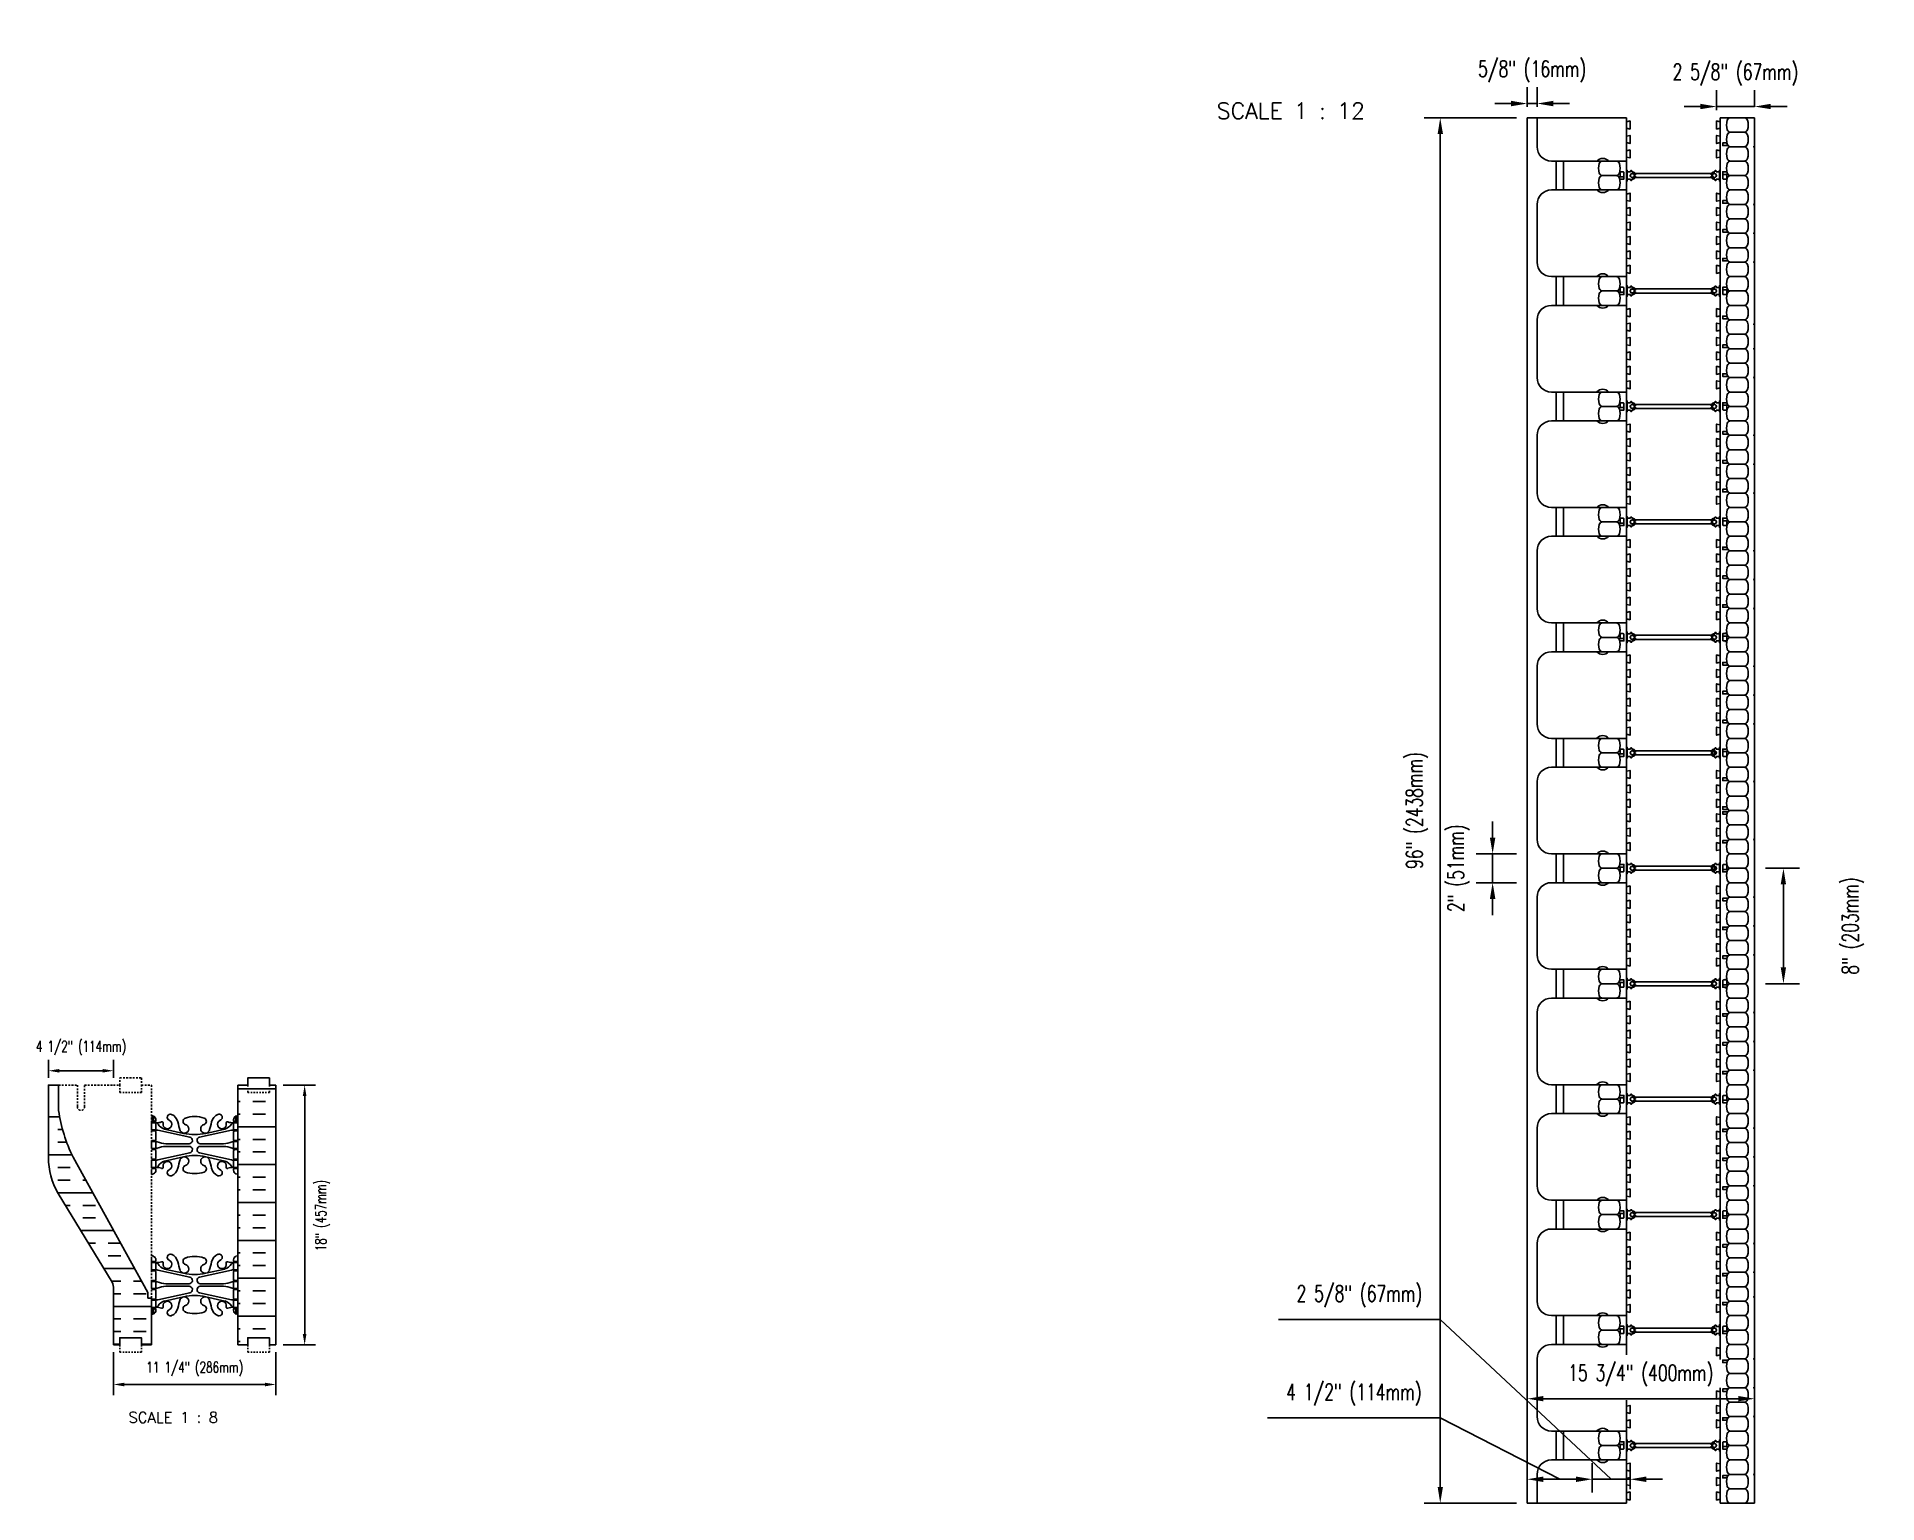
# Model space of a CAD drawing. Header units: inches. Extents: x 195 to 322, y 166 to 268.
import ezdxf

# ---------------------------------------------------------------- set-up
doc = ezdxf.new("R2010")
doc.units = ezdxf.units.IN
doc.header["$MEASUREMENT"] = 0
doc.linetypes.add('DASHED2', pattern=[0.375, 0.25, -0.125])
doc.linetypes.add('HIDDEN2', pattern=[0.1875, 0.125, -0.0625])
for name, color, linetype in [('HATCH', 12, 'Continuous'), ('Hidden2', 12, 'HIDDEN2'), ('line25', 2, 'Continuous'), ('LINE50', 5, 'Continuous'), ('LINE9', 9, 'Continuous'), ('TEXT', 4, 'Continuous'), ('Web_Edge', 9, 'Continuous')]:
    doc.layers.add(name, color=color, linetype=linetype)
doc.styles.add('DIM', font='romans.shx', dxfattribs={"width": 0.7})
doc.styles.add('ROMANS', font='romans.shx', dxfattribs={"height": 0.75})
doc.dimstyles.new('ext_12', dxfattribs={"dimscale": 12, "dimtxt": 0.09375, "dimasz": 0.09375, "dimexe": 0.09375, "dimexo": 0.0625, "dimgap": 0.0625, "dimtad": 1, "dimdec": 1, "dimzin": 2, "dimdsep": 46, "dimlunit": 4, "dimtxsty": 'DIM', "dimcen": 0.09, "dimdle": 0.09375, "dimclrt": 4, "dimadec": 0, "dimazin": 0, "dimtfac": 1, "dimtdec": 1, "dimtmove": 2, "dimatfit": 3, "dimfxl": 0, "dimfrac": 2, "dimtolj": 1, "dimtzin": 0, "dimarcsym": 0})
doc.dimstyles.new('ext_8', dxfattribs={"dimscale": 8, "dimtxt": 0.09375, "dimasz": 0.09375, "dimexe": 0.09375, "dimexo": 0.0625, "dimgap": 0.0625, "dimtad": 1, "dimdec": 1, "dimzin": 3, "dimdsep": 46, "dimlunit": 4, "dimtxsty": 'DIM', "dimcen": 0.09, "dimdle": 0.09375, "dimclrt": 4, "dimadec": 0, "dimazin": 0, "dimtfac": 1, "dimtdec": 1, "dimtmove": 2, "dimatfit": 3, "dimfxl": 0, "dimfrac": 2, "dimtolj": 1, "dimtzin": 0, "dimarcsym": 0})

msp = doc.modelspace()

# ---------------------------------------------------------------- texts
at = {"layer": 'TEXT', "width": 18.7697, "attachment_point": 1, "style": 'ROMANS'}
for s, insert, char_height in [('SCALE 1 : 12', (276.38, 263.5), 1.125), ('SCALE 1 : 8', (200.98, 172.77), 0.75)]:
    msp.add_mtext(s, dxfattribs=dict(at, insert=insert, char_height=char_height))

# ---------------------------------------------------------------- blocks, each defined once
blk = doc.blocks.new('WEB_CENTRE_TOP')
for p, q in [((-0.14, 5.69), (-0.14, 0)), ((0.14, 5.69), (0.14, 0))]:
    blk.add_line(p, q)
for centre in [(0, 5.69), (0, 0)]:
    blk.add_circle(centre, 0.141)
blk = doc.blocks.new('*D24')
at = {"layer": 'Defpoints', "color": 0}
for p in [(298.58, 263.44), (297.9, 262.45), (298.58, 262.45)]:
    blk.add_point(p, dxfattribs=at)
at = {"layer": 'TEXT', "color": 0, "lineweight": -2}
for p, q in [((297.9, 263.2), (297.9, 264.57)), ((298.58, 263.2), (298.58, 264.57)), ((296.77, 263.44), (295.65, 263.44)), ((297.9, 263.44), (298.58, 263.44)), ((299.71, 263.44), (300.83, 263.44))]:
    blk.add_line(p, q, dxfattribs=at)
at = {"layer": 'TEXT', "color": 0}
for points in [[(296.77, 263.63), (296.77, 263.25), (297.9, 263.44)], [(299.71, 263.63), (299.71, 263.25), (298.58, 263.44)]]:
    blk.add_solid(points, dxfattribs=at)
at = {"layer": 'TEXT', "color": 4, "insert": (298.24, 265.66), "char_height": 1.125, "attachment_point": 5, "style": 'DIM'}
blk.add_mtext('\\A1;5/8" (16mm)', dxfattribs=at)
blk = doc.blocks.new('*D25')
at = {"layer": 'Defpoints', "color": 0}
for p in [(311.02, 263.23), (311.02, 262.23), (313.65, 262.45)]:
    blk.add_point(p, dxfattribs=at)
at = {"layer": 'TEXT', "color": 0, "lineweight": -2}
for p, q in [((311.02, 262.98), (311.02, 264.36)), ((313.65, 263.2), (313.65, 264.36)), ((309.9, 263.23), (308.77, 263.23)), ((313.65, 263.23), (311.02, 263.23)), ((314.77, 263.23), (315.9, 263.23))]:
    blk.add_line(p, q, dxfattribs=at)
at = {"layer": 'TEXT', "color": 0}
for points in [[(309.9, 263.42), (309.9, 263.05), (311.02, 263.23)], [(314.77, 263.42), (314.77, 263.05), (313.65, 263.23)]]:
    blk.add_solid(points, dxfattribs=at)
at = {"layer": 'TEXT', "color": 4, "insert": (312.33, 265.45), "char_height": 1.125, "attachment_point": 5, "style": 'DIM'}
blk.add_mtext('\\A1;2 5/8" (67mm)', dxfattribs=at)
blk = doc.blocks.new('*D17')
at = {"layer": 'Defpoints', "color": 0}
for p in [(295.5, 211.45), (297.9, 211.45), (297.9, 209.45)]:
    blk.add_point(p, dxfattribs=at)
at = {"layer": 'TEXT', "color": 0, "lineweight": -2}
for p, q in [((295.5, 212.58), (295.5, 213.7)), ((297.15, 211.45), (294.37, 211.45)), ((295.5, 209.45), (295.5, 211.45)), ((297.15, 209.45), (294.37, 209.45)), ((295.5, 208.33), (295.5, 207.2))]:
    blk.add_line(p, q, dxfattribs=at)
at = {"layer": 'TEXT', "color": 0}
for points in [[(295.31, 212.58), (295.69, 212.58), (295.5, 211.45)], [(295.31, 208.33), (295.69, 208.33), (295.5, 209.45)]]:
    blk.add_solid(points, dxfattribs=at)
at = {"layer": 'TEXT', "color": 4, "insert": (293.14, 210.45), "char_height": 1.125, "attachment_point": 5, "rotation": 90, "style": 'DIM'}
blk.add_mtext('\\A1;2" (51mm)', dxfattribs=at)
blk = doc.blocks.new('*D26')
at = {"layer": 'Defpoints', "color": 0}
for p in [(291.87, 262.45), (297.9, 262.45), (297.9, 166.45)]:
    blk.add_point(p, dxfattribs=at)
at = {"layer": 'TEXT', "color": 0, "lineweight": -2}
for p, q in [((297.15, 262.45), (290.75, 262.45)), ((291.87, 167.58), (291.87, 261.33)), ((297.15, 166.45), (290.75, 166.45))]:
    blk.add_line(p, q, dxfattribs=at)
at = {"layer": 'TEXT', "color": 0}
for points in [[(291.69, 261.33), (292.06, 261.33), (291.87, 262.45)], [(291.69, 167.58), (292.06, 167.58), (291.87, 166.45)]]:
    blk.add_solid(points, dxfattribs=at)
at = {"layer": 'TEXT', "color": 4, "insert": (290.27, 214.45), "char_height": 1.125, "attachment_point": 5, "rotation": 90, "style": 'DIM'}
blk.add_mtext('\\A1;96" (2438mm)', dxfattribs=at)
blk = doc.blocks.new('*D18')
at = {"layer": 'Defpoints', "color": 0}
for p in [(305.02, 168.11), (302.4, 166.45), (305.02, 166.67)]:
    blk.add_point(p, dxfattribs=at)
at = {"layer": 'TEXT', "color": 0, "lineweight": -2}
for p, q in [((291.87, 179.18), (280.66, 179.18)), ((303.71, 168.11), (291.87, 179.18)), ((302.4, 167.2), (302.4, 169.23)), ((305.02, 167.42), (305.02, 169.23)), ((301.27, 168.11), (300.15, 168.11)), ((302.4, 168.11), (305.02, 168.11)), ((302.4, 168.11), (305.02, 168.11)), ((306.15, 168.11), (307.27, 168.11))]:
    blk.add_line(p, q, dxfattribs=at)
at = {"layer": 'TEXT', "color": 0}
for points in [[(301.27, 168.3), (301.27, 167.92), (302.4, 168.11)], [(306.15, 168.3), (306.15, 167.92), (305.02, 168.11)]]:
    blk.add_solid(points, dxfattribs=at)
at = {"layer": 'TEXT', "color": 4, "insert": (286.27, 180.79), "char_height": 1.125, "attachment_point": 5, "style": 'DIM'}
blk.add_mtext('\\A1;2 5/8" (67mm)', dxfattribs=at)
blk = doc.blocks.new('*D19')
at = {"layer": 'Defpoints', "color": 0}
for p in [(297.9, 168.11), (297.9, 166.45), (302.4, 166.45)]:
    blk.add_point(p, dxfattribs=at)
at = {"layer": 'TEXT', "color": 0, "lineweight": -2}
for p, q in [((291.87, 172.36), (279.91, 172.36)), ((300.15, 168.11), (291.87, 172.36)), ((297.9, 167.2), (297.9, 169.23)), ((302.4, 167.2), (302.4, 169.23)), ((301.27, 168.11), (299.02, 168.11))]:
    blk.add_line(p, q, dxfattribs=at)
at = {"layer": 'TEXT', "color": 0}
for points in [[(299.02, 168.3), (299.02, 167.92), (297.9, 168.11)], [(301.27, 168.3), (301.27, 167.92), (302.4, 168.11)]]:
    blk.add_solid(points, dxfattribs=at)
at = {"layer": 'TEXT', "color": 4, "insert": (285.89, 173.97), "char_height": 1.125, "attachment_point": 5, "style": 'DIM'}
blk.add_mtext('\\A1;4 1/2" (114mm)', dxfattribs=at)
blk = doc.blocks.new('*D27')
at = {"layer": 'Defpoints', "color": 0}
for p in [(297.9, 173.69), (297.9, 166.45), (313.65, 166.45)]:
    blk.add_point(p, dxfattribs=at)
at = {"layer": 'TEXT', "color": 0, "lineweight": -2}
for p, q in [((297.9, 167.2), (297.9, 174.82)), ((313.65, 167.2), (313.65, 174.82)), ((312.52, 173.69), (299.02, 173.69))]:
    blk.add_line(p, q, dxfattribs=at)
at = {"layer": 'TEXT', "color": 0}
for points in [[(299.02, 173.88), (299.02, 173.51), (297.9, 173.69)], [(312.52, 173.88), (312.52, 173.51), (313.65, 173.69)]]:
    blk.add_solid(points, dxfattribs=at)
at = {"layer": 'TEXT', "color": 4, "insert": (305.77, 175.3), "char_height": 1.125, "attachment_point": 5, "style": 'DIM'}
blk.add_mtext('\\A1;15 3/4" (400mm)', dxfattribs=at)
blk = doc.blocks.new('*D20')
at = {"layer": 'Defpoints', "color": 0}
for p in [(313.65, 210.45), (315.65, 210.45), (313.65, 202.45)]:
    blk.add_point(p, dxfattribs=at)
at = {"layer": 'TEXT', "color": 0, "lineweight": -2}
for p, q in [((314.4, 210.45), (316.77, 210.45)), ((315.65, 203.58), (315.65, 209.33)), ((314.4, 202.45), (316.77, 202.45))]:
    blk.add_line(p, q, dxfattribs=at)
at = {"layer": 'TEXT', "color": 0}
for points in [[(315.46, 209.33), (315.83, 209.33), (315.65, 210.45)], [(315.46, 203.58), (315.83, 203.58), (315.65, 202.45)]]:
    blk.add_solid(points, dxfattribs=at)
at = {"layer": 'TEXT', "color": 4, "insert": (320.47, 206.45), "char_height": 1.125, "attachment_point": 5, "rotation": 90, "style": 'DIM'}
blk.add_mtext('\\A1;8" (203mm)', dxfattribs=at)
blk = doc.blocks.new('*D21')
at = {"layer": 'Defpoints', "color": 0}
for p in [(199.94, 196.42), (195.44, 195.42), (199.94, 195.42)]:
    blk.add_point(p, dxfattribs=at)
at = {"layer": 'TEXT', "color": 0, "lineweight": -2}
for p, q in [((195.44, 195.92), (195.44, 197.17)), ((196.19, 196.42), (199.19, 196.42)), ((199.94, 195.92), (199.94, 197.17))]:
    blk.add_line(p, q, dxfattribs=at)
at = {"layer": 'TEXT', "color": 0}
for points in [[(196.19, 196.54), (196.19, 196.29), (195.44, 196.42)], [(199.19, 196.54), (199.19, 196.29), (199.94, 196.42)]]:
    blk.add_solid(points, dxfattribs=at)
at = {"layer": 'TEXT', "color": 4, "insert": (197.69, 197.99), "char_height": 0.75, "attachment_point": 5, "style": 'DIM'}
blk.add_mtext('\\A1;4 1/2" (114mm)', dxfattribs=at)
blk = doc.blocks.new('*D22')
at = {"layer": 'Defpoints', "color": 0}
for p in [(211.19, 195.42), (213.19, 195.42), (211.19, 177.42)]:
    blk.add_point(p, dxfattribs=at)
at = {"layer": 'TEXT', "color": 0, "lineweight": -2}
for p, q in [((211.69, 195.42), (213.94, 195.42)), ((213.19, 178.17), (213.19, 194.67)), ((211.69, 177.42), (213.94, 177.42))]:
    blk.add_line(p, q, dxfattribs=at)
at = {"layer": 'TEXT', "color": 0}
for points in [[(213.06, 194.67), (213.31, 194.67), (213.19, 195.42)], [(213.06, 178.17), (213.31, 178.17), (213.19, 177.42)]]:
    blk.add_solid(points, dxfattribs=at)
at = {"layer": 'TEXT', "color": 4, "insert": (214.43, 186.39), "char_height": 0.75, "attachment_point": 5, "rotation": 90, "style": 'DIM'}
blk.add_mtext('\\A1;18" (457mm)', dxfattribs=at)
blk = doc.blocks.new('*D23')
at = {"layer": 'Defpoints', "color": 0}
for p in [(199.94, 177.42), (211.19, 177.42), (211.19, 174.68)]:
    blk.add_point(p, dxfattribs=at)
at = {"layer": 'TEXT', "color": 0, "lineweight": -2}
for p, q in [((199.94, 176.92), (199.94, 173.93)), ((211.19, 176.92), (211.19, 173.93)), ((200.69, 174.68), (210.44, 174.68))]:
    blk.add_line(p, q, dxfattribs=at)
at = {"layer": 'TEXT', "color": 0}
for points in [[(200.69, 174.8), (200.69, 174.55), (199.94, 174.68)], [(210.44, 174.8), (210.44, 174.55), (211.19, 174.68)]]:
    blk.add_solid(points, dxfattribs=at)
at = {"layer": 'TEXT', "color": 4, "insert": (205.57, 175.75), "char_height": 0.75, "attachment_point": 5, "style": 'DIM'}
blk.add_mtext('\\A1;11 1/4" (286mm)', dxfattribs=at)
blk = doc.blocks.new('6 web')
at = {"layer": 'Web_Edge'}
for p, q in [((-3, 6.57), (-2.96, 6.57)), ((-3, 6.47), (-2.75, 6.47)), ((-2.89, 6.85), (-2.8, 6.85)), ((-2.89, 6.47), (-2.89, 6.4)), ((-2.8, 6.85), (-2.8, 6.8)), ((-2.8, 6.47), (-2.8, 6.4)), ((-2.69, 6.6), (-2.69, 6.53)), ((2.69, 6.6), (2.69, 6.53)), ((3, 6.47), (2.75, 6.47)), ((2.89, 6.85), (2.8, 6.85)), ((2.8, 6.85), (2.8, 6.8)), ((2.8, 6.47), (2.8, 6.4)), ((2.89, 6.47), (2.89, 6.4)), ((3, 6.57), (2.96, 6.57)), ((-3, 5.83), (-2.75, 5.83)), ((-3, 5.17), (-2.75, 5.17)), ((-2.89, 5.9), (-2.89, 5.83)), ((-2.89, 5.17), (-2.89, 5.1)), ((-2.8, 5.9), (-2.8, 5.83)), ((-2.8, 5.17), (-2.8, 5.1)), ((-2.69, 5.76), (-2.69, 5.23)), ((-2.55, 5.87), (-0.34, 5.39)), ((-2.09, 5.96), (-0.77, 5.66)), ((2.55, 5.87), (0.34, 5.39)), ((2.09, 5.96), (0.77, 5.66)), ((2.69, 5.76), (2.69, 5.23)), ((3, 5.83), (2.75, 5.83)), ((3, 5.17), (2.75, 5.17)), ((2.8, 5.9), (2.8, 5.83)), ((2.8, 5.17), (2.8, 5.1)), ((2.89, 5.9), (2.89, 5.83)), ((2.89, 5.17), (2.89, 5.1)), ((-3, 4.53), (-2.75, 4.53)), ((-3, 3.87), (-2.75, 3.87)), ((-2.89, 4.6), (-2.89, 4.53)), ((-2.89, 3.87), (-2.89, 3.8)), ((-2.8, 4.6), (-2.8, 4.53)), ((-2.8, 3.87), (-2.8, 3.8)), ((-2.69, 4.46), (-2.69, 3.93)), ((-2.55, 3.82), (-0.34, 4.3)), ((-2.09, 3.74), (-0.77, 4.03)), ((-1.99, 4.94), (-0.39, 4.94)), ((-1.99, 4.76), (-0.39, 4.76)), ((2.55, 3.82), (0.34, 4.3)), ((1.99, 4.94), (0.39, 4.94)), ((1.99, 4.76), (0.39, 4.76)), ((2.09, 3.74), (0.77, 4.03)), ((2.69, 4.46), (2.69, 3.93)), ((3, 4.53), (2.75, 4.53)), ((3, 3.87), (2.75, 3.87)), ((2.8, 4.6), (2.8, 4.53)), ((2.8, 3.87), (2.8, 3.8)), ((2.89, 4.6), (2.89, 4.53)), ((2.89, 3.87), (2.89, 3.8)), ((-3, 3.23), (-2.75, 3.23)), ((-2.99, 3.11), (-2.99, 2.92)), ((-2.89, 3.3), (-2.89, 3.23)), ((-2.8, 3.3), (-2.8, 3.23)), ((-2.69, 3.1), (-2.69, 3.16)), ((2.69, 3.1), (2.69, 3.16)), ((3, 3.23), (2.75, 3.23)), ((2.8, 3.3), (2.8, 3.23)), ((2.89, 3.3), (2.89, 3.23)), ((2.99, 3.11), (2.99, 2.92)), ((-3, -3.23), (-2.75, -3.23)), ((-2.99, -3.11), (-2.99, -2.92)), ((-2.89, -3.3), (-2.89, -3.23)), ((-2.89, -3.87), (-2.89, -3.8)), ((-2.8, -3.3), (-2.8, -3.23)), ((-2.8, -3.87), (-2.8, -3.8)), ((-2.69, -3.1), (-2.69, -3.16)), ((-2.55, -3.82), (-0.34, -4.3)), ((-2.09, -3.74), (-0.77, -4.03)), ((2.55, -3.82), (0.34, -4.3)), ((2.09, -3.74), (0.77, -4.03)), ((2.69, -3.1), (2.69, -3.16)), ((3, -3.23), (2.75, -3.23)), ((2.8, -3.3), (2.8, -3.23)), ((2.8, -3.87), (2.8, -3.8)), ((2.89, -3.3), (2.89, -3.23)), ((2.89, -3.87), (2.89, -3.8)), ((2.99, -3.11), (2.99, -2.92)), ((-3, -3.87), (-2.75, -3.87)), ((-3, -4.53), (-2.75, -4.53)), ((-2.89, -4.6), (-2.89, -4.53)), ((-2.89, -5.17), (-2.89, -5.1)), ((-2.8, -4.6), (-2.8, -4.53)), ((-2.8, -5.17), (-2.8, -5.1)), ((-2.69, -4.46), (-2.69, -3.93)), ((-1.99, -4.76), (-0.39, -4.76)), ((-1.99, -4.94), (-0.39, -4.94)), ((1.99, -4.76), (0.39, -4.76)), ((1.99, -4.94), (0.39, -4.94)), ((2.69, -4.46), (2.69, -3.93)), ((3, -3.87), (2.75, -3.87)), ((3, -4.53), (2.75, -4.53)), ((2.8, -4.6), (2.8, -4.53)), ((2.8, -5.17), (2.8, -5.1)), ((2.89, -4.6), (2.89, -4.53)), ((2.89, -5.17), (2.89, -5.1)), ((-3, -5.17), (-2.75, -5.17)), ((-3, -5.83), (-2.75, -5.83)), ((-2.89, -5.9), (-2.89, -5.83)), ((-2.8, -5.9), (-2.8, -5.83)), ((-2.69, -5.76), (-2.69, -5.23)), ((-2.55, -5.87), (-0.34, -5.39)), ((-2.09, -5.96), (-0.77, -5.66)), ((2.55, -5.87), (0.34, -5.39)), ((2.09, -5.96), (0.77, -5.66)), ((2.69, -5.76), (2.69, -5.23)), ((3, -5.17), (2.75, -5.17)), ((3, -5.83), (2.75, -5.83)), ((2.8, -5.9), (2.8, -5.83)), ((2.89, -5.9), (2.89, -5.83)), ((-3, -6.47), (-2.75, -6.47)), ((-3, -6.57), (-2.96, -6.57)), ((-2.89, -6.47), (-2.89, -6.4)), ((-2.89, -6.85), (-2.8, -6.85)), ((-2.8, -6.47), (-2.8, -6.4)), ((-2.8, -6.85), (-2.8, -6.8)), ((-2.69, -6.6), (-2.69, -6.53)), ((2.69, -6.6), (2.69, -6.53)), ((3, -6.47), (2.75, -6.47)), ((2.8, -6.47), (2.8, -6.4)), ((2.8, -6.85), (2.8, -6.8)), ((2.89, -6.85), (2.8, -6.85)), ((2.89, -6.47), (2.89, -6.4)), ((3, -6.57), (2.96, -6.57))]:
    blk.add_line(p, q, dxfattribs=at)
for points in [[(-2.99, 5.9), (-2.69, 5.9), (-2.69, 6.4), (-2.99, 6.4)], [(2.99, 5.9), (2.69, 5.9), (2.69, 6.4), (2.99, 6.4)], [(-2.99, 4.6), (-2.69, 4.6), (-2.69, 5.1), (-2.99, 5.1)], [(2.99, 4.6), (2.69, 4.6), (2.69, 5.1), (2.99, 5.1)], [(-2.99, 3.3), (-2.69, 3.3), (-2.69, 3.8), (-2.99, 3.8)], [(2.99, 3.3), (2.69, 3.3), (2.69, 3.8), (2.99, 3.8)], [(-2.99, -3.3), (-2.69, -3.3), (-2.69, -3.8), (-2.99, -3.8)], [(2.99, -3.3), (2.69, -3.3), (2.69, -3.8), (2.99, -3.8)], [(-2.99, -4.6), (-2.69, -4.6), (-2.69, -5.1), (-2.99, -5.1)], [(2.99, -4.6), (2.69, -4.6), (2.69, -5.1), (2.99, -5.1)], [(-2.99, -5.9), (-2.69, -5.9), (-2.69, -6.4), (-2.99, -6.4)], [(2.99, -5.9), (2.69, -5.9), (2.69, -6.4), (2.99, -6.4)]]:
    blk.add_lwpolyline(points, close=True, dxfattribs=at)
for centre, radius, start, end in [((-2.69, 7.3), 0.5, 231.6833, 250.5288), ((-2.69, 7.3), 0.6, 238.8907, 245.0748), ((-2.96, 6.59), 0.02, 270, 14.1541), ((-2.7, 6.65), 0.25, 140.1145, 222.4609), ((-2.95, 6.74), 0.02, 340.7916, 65.0748), ((-2.85, 6.78), 0.045, 319.1879, 141.448), ((-2.85, 6.51), 0.045, 222.4609, 42.4609), ((-2.94, 6.6), 0.25, 0, 70.5288), ((-2.7, 6.65), 0.16, 140.0001, 222.4609), ((-2.75, 6.53), 0.0625, 270, 0), ((-2.64, 7.39), 1, 266.7879, 289.9067), ((-2.74, 6.15), 0.25, 37.2777, 80.0823), ((-2.27, 6.37), 0.09, 346.6795, 108.8651), ((-1.89, 6.28), 0.305, 166.6795, 68.1963), ((-1.69, 6.77), 0.22, 68.1963, 248.1963), ((-1.89, 6.28), 0.745, 13.2652, 68.1963), ((1.8, 6.92), 3, 189.0273, 201.1984), ((-0.57, 6.49), 0.24, 108.923, 254.2747), ((0, 4.83), 2, 90, 108.923), ((0, 4.83), 2, 71.077, 90), ((0.57, 6.49), 0.24, 285.7253, 71.077), ((-1.8, 6.92), 3, 338.8016, 350.9727), ((1.89, 6.28), 0.745, 111.8037, 166.7348), ((1.89, 6.28), 0.305, 111.8037, 13.3205), ((1.69, 6.77), 0.22, 291.8037, 111.8037), ((2.27, 6.37), 0.09, 71.1349, 193.3205), ((2.64, 7.39), 1, 250.0933, 273.2121), ((2.74, 6.15), 0.25, 99.9177, 142.7223), ((2.94, 6.6), 0.25, 109.4712, 180), ((2.75, 6.53), 0.0625, 180, 270), ((2.85, 6.51), 0.045, 137.5391, 317.5391), ((2.85, 6.78), 0.045, 38.552, 220.8121), ((2.7, 6.65), 0.16, 317.5391, 39.9999), ((2.69, 7.3), 0.5, 289.4712, 308.3167), ((2.7, 6.65), 0.25, 317.5391, 39.8855), ((2.95, 6.74), 0.02, 114.9252, 199.2084), ((2.69, 7.3), 0.6, 294.9252, 301.1093), ((2.96, 6.59), 0.02, 165.8459, 270), ((-2.75, 5.76), 0.0625, 0, 90), ((-2.75, 5.23), 0.0625, 270, 0), ((-2.79, 4.9), 1, 76.4291, 84.7991), ((-1.89, 6.68), 0.75, 210.155, 254.5838), ((-0.72, 5.97), 0.305, 205.3782, 74.2747), ((0, 8.93), 3.36, 256.7692, 270), ((-0.39, 5.17), 0.23, 270, 77.6055), ((0, 8.93), 3.36, 270, 283.2308), ((0.39, 5.17), 0.23, 102.3945, 270), ((0.72, 5.97), 0.305, 105.7253, 334.6218), ((1.89, 6.68), 0.75, 285.4162, 329.845), ((2.79, 4.9), 1, 95.2009, 103.5709), ((2.75, 5.76), 0.0625, 90, 180), ((2.75, 5.23), 0.0625, 180, 270), ((-2.75, 4.46), 0.0625, 0, 90), ((-2.75, 3.93), 0.0625, 270, 0), ((-2.7, 4.88), 0.219, 60.4937, 88.92), ((-2.7, 4.81), 0.219, 271.08, 299.5063), ((-2.7, 4.81), 0.219, 271.08, 299.5063), ((-1.96, 6.54), 1.6, 246.5673, 268.9203), ((-1.96, 3.16), 1.6, 91.0797, 113.4327), ((-1.96, 3.16), 1.6, 91.0797, 113.4327), ((1.8, 2.77), 3, 158.8016, 170.9727), ((-0.72, 3.73), 0.305, 285.7253, 154.6218), ((0, 0.76), 3.36, 90, 103.2308), ((-0.39, 4.53), 0.23, 282.3945, 90), ((0, 0.76), 3.36, 76.7692, 90), ((0.39, 4.53), 0.23, 90, 257.6055), ((0.72, 3.73), 0.305, 25.3782, 254.2747), ((-1.8, 2.77), 3, 9.0273, 21.1984), ((1.96, 6.54), 1.6, 271.0797, 293.4327), ((1.96, 3.16), 1.6, 66.5673, 88.9203), ((1.96, 3.16), 1.6, 66.5673, 88.9203), ((2.7, 4.88), 0.219, 91.08, 119.5063), ((2.7, 4.81), 0.219, 240.4937, 268.92), ((2.7, 4.81), 0.219, 240.4937, 268.92), ((2.75, 4.46), 0.0625, 90, 180), ((2.75, 3.93), 0.0625, 180, 270), ((-3.01, 3.11), 0.02, 0, 60.012), ((-3.01, 2.92), 0.02, 301.073, 0), ((-2.69, 2.39), 0.6, 121.073, 121.1093), ((-2.69, 2.39), 0.5, 109.4712, 128.3167), ((-2.94, 3.1), 0.25, 289.4712, 360), ((-2.75, 3.16), 0.0625, 360, 90), ((-2.79, 4.79), 1, 275.2009, 283.5709), ((-2.74, 3.54), 0.25, 279.9177, 322.7223), ((-2.64, 2.3), 1, 70.0933, 93.2121), ((-1.89, 3.01), 0.75, 105.4162, 149.845), ((-2.27, 3.32), 0.09, 251.1349, 13.3205), ((-1.89, 3.41), 0.305, 291.8037, 193.3205), ((-1.69, 2.93), 0.22, 111.8037, 291.8037), ((-1.89, 3.41), 0.745, 291.8037, 346.7348), ((-0.57, 3.2), 0.24, 105.7253, 251.077), ((0, 4.87), 2, 251.077, 270), ((0, 4.87), 2, 270, 288.923), ((0.57, 3.2), 0.24, 288.923, 74.2747), ((1.89, 3.41), 0.745, 193.2652, 248.1963), ((1.89, 3.41), 0.305, 346.6795, 248.1963), ((1.69, 2.93), 0.22, 248.1963, 68.1963), ((1.89, 3.01), 0.75, 30.155, 74.5838), ((2.27, 3.32), 0.09, 166.6795, 288.8651), ((2.64, 2.3), 1, 86.7879, 109.9067), ((2.74, 3.54), 0.25, 217.2777, 260.0823), ((2.79, 4.79), 1, 256.4291, 264.7991), ((2.75, 3.16), 0.0625, 90, 180), ((2.94, 3.1), 0.25, 180, 250.5288), ((2.69, 2.39), 0.5, 51.6833, 70.5288), ((3.01, 3.11), 0.02, 119.988, 180), ((3.01, 2.92), 0.02, 180, 238.927), ((2.69, 2.39), 0.6, 58.8907, 58.927), ((-2.69, -2.39), 0.5, 231.6833, 250.5288), ((-2.69, -2.39), 0.6, 238.8907, 238.927), ((-3.01, -2.92), 0.02, 360, 58.927), ((-3.01, -3.11), 0.02, 299.988, 360), ((-2.94, -3.1), 0.25, 0, 70.5288), ((-2.75, -3.16), 0.0625, 270, 0), ((-2.64, -2.3), 1, 266.7879, 289.9067), ((-2.74, -3.54), 0.25, 37.2777, 80.0823), ((-2.79, -4.79), 1, 76.4291, 84.7991), ((-1.89, -3.01), 0.75, 210.155, 254.5838), ((-2.27, -3.32), 0.09, 346.6795, 108.8651), ((-1.89, -3.41), 0.305, 166.6795, 68.1963), ((-1.69, -2.93), 0.22, 68.1963, 248.1963), ((-1.89, -3.41), 0.745, 13.2652, 68.1963), ((1.8, -2.77), 3, 189.0273, 201.1984), ((-0.72, -3.73), 0.305, 205.3782, 74.2747), ((-0.57, -3.2), 0.24, 108.923, 254.2747), ((0, -4.87), 2, 90, 108.923), ((0, -4.87), 2, 71.077, 90), ((0.72, -3.73), 0.305, 105.7253, 334.6218), ((0.57, -3.2), 0.24, 285.7253, 71.077), ((-1.8, -2.77), 3, 338.8016, 350.9727), ((1.89, -3.41), 0.745, 111.8037, 166.7348), ((1.89, -3.41), 0.305, 111.8037, 13.3205), ((1.69, -2.93), 0.22, 291.8037, 111.8037), ((1.89, -3.01), 0.75, 285.4162, 329.845), ((2.27, -3.32), 0.09, 71.1349, 193.3205), ((2.64, -2.3), 1, 250.0933, 273.2121), ((2.74, -3.54), 0.25, 99.9177, 142.7223), ((2.79, -4.79), 1, 95.2009, 103.5709), ((2.94, -3.1), 0.25, 109.4712, 180), ((2.75, -3.16), 0.0625, 180, 270), ((2.69, -2.39), 0.5, 289.4712, 308.3167), ((3.01, -2.92), 0.02, 121.073, 180), ((3.01, -3.11), 0.02, 180, 240.012), ((2.69, -2.39), 0.6, 301.073, 301.1093), ((-2.75, -3.93), 0.0625, 0, 90), ((-2.75, -4.46), 0.0625, 270, 0), ((-2.7, -4.81), 0.219, 60.4937, 88.92), ((-2.7, -4.81), 0.219, 60.4937, 88.92), ((-2.7, -4.88), 0.219, 271.08, 299.5063), ((-1.96, -3.16), 1.6, 246.5673, 268.9203), ((-1.96, -3.16), 1.6, 246.5673, 268.9203), ((-1.96, -6.54), 1.6, 91.0797, 113.4327), ((0, -0.76), 3.36, 256.7692, 270), ((-0.39, -4.53), 0.23, 270, 77.6055), ((-0.39, -5.17), 0.23, 282.3945, 90), ((0, -0.76), 3.36, 270, 283.2308), ((0.39, -4.53), 0.23, 102.3945, 270), ((0.39, -5.17), 0.23, 90, 257.6055), ((1.96, -3.16), 1.6, 271.0797, 293.4327), ((1.96, -3.16), 1.6, 271.0797, 293.4327), ((1.96, -6.54), 1.6, 66.5673, 88.9203), ((2.7, -4.81), 0.219, 91.08, 119.5063), ((2.7, -4.81), 0.219, 91.08, 119.5063), ((2.7, -4.88), 0.219, 240.4937, 268.92), ((2.75, -3.93), 0.0625, 90, 180), ((2.75, -4.46), 0.0625, 180, 270), ((-2.75, -5.23), 0.0625, 0, 90), ((-2.75, -5.76), 0.0625, 270, 0), ((-2.79, -4.9), 1, 275.2009, 283.5709), ((-2.74, -6.15), 0.25, 279.9177, 322.7223), ((-1.89, -6.68), 0.75, 105.4162, 149.845), ((-2.27, -6.37), 0.09, 251.1349, 13.3205), ((-1.89, -6.28), 0.305, 291.8037, 193.3205), ((1.8, -6.92), 3, 158.8016, 170.9727), ((-0.72, -5.97), 0.305, 285.7253, 154.6218), ((-0.57, -6.49), 0.24, 105.7253, 251.077), ((0, -8.93), 3.36, 90, 103.2308), ((0, -8.93), 3.36, 76.7692, 90), ((0.72, -5.97), 0.305, 25.3782, 254.2747), ((0.57, -6.49), 0.24, 288.923, 74.2747), ((-1.8, -6.92), 3, 9.0273, 21.1984), ((1.89, -6.28), 0.305, 346.6795, 248.1963), ((1.89, -6.68), 0.75, 30.155, 74.5838), ((2.27, -6.37), 0.09, 166.6795, 288.8651), ((2.74, -6.15), 0.25, 217.2777, 260.0823), ((2.79, -4.9), 1, 256.4291, 264.7991), ((2.75, -5.23), 0.0625, 90, 180), ((2.75, -5.76), 0.0625, 180, 270), ((-2.69, -7.3), 0.6, 114.9252, 121.1093), ((-2.69, -7.3), 0.5, 109.4712, 128.3167), ((-2.96, -6.59), 0.02, 345.8459, 90), ((-2.7, -6.65), 0.25, 137.5391, 219.8855), ((-2.95, -6.74), 0.02, 294.9252, 19.2084), ((-2.85, -6.78), 0.045, 218.552, 40.8121), ((-2.85, -6.51), 0.045, 317.5391, 137.5391), ((-2.7, -6.65), 0.16, 137.5391, 219.9999), ((-2.94, -6.6), 0.25, 289.4712, 360), ((-2.75, -6.53), 0.0625, 360, 90), ((-2.64, -7.39), 1, 70.0933, 93.2121), ((-1.69, -6.77), 0.22, 111.8037, 291.8037), ((-1.89, -6.28), 0.745, 291.8037, 346.7348), ((0, -4.83), 2, 251.077, 270), ((0, -4.83), 2, 270, 288.923), ((1.89, -6.28), 0.745, 193.2652, 248.1963), ((1.69, -6.77), 0.22, 248.1963, 68.1963), ((2.64, -7.39), 1, 86.7879, 109.9067), ((2.75, -6.53), 0.0625, 90, 180), ((2.94, -6.6), 0.25, 180, 250.5288), ((2.85, -6.51), 0.045, 42.4609, 222.4609), ((2.7, -6.65), 0.16, 320.0001, 42.4609), ((2.85, -6.78), 0.045, 139.1879, 321.448), ((2.69, -7.3), 0.5, 51.6833, 70.5288), ((2.7, -6.65), 0.25, 320.1145, 42.4609), ((2.95, -6.74), 0.02, 160.7916, 245.0748), ((2.96, -6.59), 0.02, 90, 194.1541), ((2.69, -7.3), 0.6, 58.8907, 65.0748)]:
    blk.add_arc(centre, radius, start, end, dxfattribs=at)
blk = doc.blocks.new('Connector')
blk.add_point((0.27, 0))
at = {"layer": 'LINE9'}
for p, q in [((0, 0.37), (0, -0.37)), ((0.06, -0.37), (0.06, 0.37)), ((0.28, 0.25), (0.06, 0.25))]:
    blk.add_line(p, q, dxfattribs=at)
for points, weights in [([(0.01, 0.37), (0, 0.37), (0, 0.37)], [1, 0.972587069138, 0.950305488115]), ([(0.33, 0.34), (0.31, 0.34), (0.28, 0.32), (0.28, 0.3)], [1, 0.85355339, 0.85355339, 1]), ([(0.37, 0.3), (0.37, 0.32), (0.35, 0.34), (0.33, 0.34)], [1, 0.85355339, 0.85355339, 1]), ([(0.33, 0.34), (0.33, 0.34), (0.33, 0.34)], [1, 0.70710678, 1]), ([(0.41, 0.25), (0.55, 0.25), (0.62, 0.13)], [0.958404415409, 0.794674173519, 0.864651571113]), ([(0.62, 0.05), (0.61, 0.05), (0.6, 0.05)], [0.83615024178, 0.892081430621, 1]), ([(0, -0.37), (0, -0.37), (0.01, -0.37)], [0.950305488115, 0.972587069138, 1]), ([(0.28, -0.3), (0.28, -0.32), (0.31, -0.34), (0.33, -0.34)], [1, 0.85355339, 0.85355339, 1]), ([(0.33, -0.34), (0.28, -0.34), (0.28, -0.3)], [1, 0.70710678, 1]), ([(0.33, -0.34), (0.35, -0.34), (0.37, -0.32), (0.37, -0.3)], [1, 0.85355339, 0.85355339, 1]), ([(0.37, -0.3), (0.37, -0.34), (0.33, -0.34)], [1, 0.70710678, 1]), ([(0.62, -0.13), (0.55, -0.25), (0.41, -0.25)], [0.864651574428, 0.794674169686, 0.958404415195]), ([(0.6, -0.05), (0.61, -0.05), (0.62, -0.05)], [1, 0.89208144177, 0.836150253337])]:
    blk.add_rational_spline(points, weights, degree=2, dxfattribs=at)
for points, degree in [([(0, 0.37), (0, 0.37), (0, 0.37), (0.01, 0.37)], 3), ([(0.01, 0.37), (0.02, 0.37), (0.05, 0.37), (0.06, 0.37), (0.06, 0.37)], 3), ([(0.28, 0.25), (0.28, 0.3)], 1), ([(0.33, 0.34), (0.33, 0.34), (0.33, 0.34), (0.33, 0.34)], 3), ([(0.33, 0.34), (0.33, 0.34), (0.33, 0.34), (0.33, 0.34)], 3), ([(0.37, 0.25), (0.37, 0.3)], 1), ([(0.41, 0.25), (0.37, 0.25)], 1), ([(0.41, 0.25), (0.41, 0.25)], 1), ([(0.41, 0.25), (0.41, 0.25)], 1), ([(0.41, 0.25), (0.41, 0.25)], 1), ([(0.41, 0.25), (0.41, 0.25)], 1), ([(0.41, 0.25), (0.41, 0.25)], 1), ([(0.41, 0.25), (0.41, 0.25)], 1), ([(0.41, 0.25), (0.41, 0.25)], 1), ([(0.41, 0.25), (0.41, 0.25)], 1), ([(0.41, 0.25), (0.41, 0.25)], 1), ([(0.41, 0.25), (0.41, 0.25)], 1), ([(0.41, 0.25), (0.41, 0.25)], 1), ([(0.41, 0.25), (0.41, 0.25)], 1), ([(0.41, 0.25), (0.41, 0.25)], 1), ([(0.41, 0.25), (0.41, 0.25)], 1), ([(0.41, 0.25), (0.41, 0.25)], 1), ([(0.41, 0.25), (0.41, 0.25)], 1), ([(0.41, 0.25), (0.41, 0.25)], 1), ([(0.41, 0.25), (0.41, 0.25)], 1), ([(0.41, 0.25), (0.41, 0.25)], 1), ([(0.41, 0.25), (0.41, 0.25)], 1), ([(0.41, 0.25), (0.41, 0.25)], 1), ([(0.41, 0.25), (0.41, 0.25)], 1), ([(0.41, 0.25), (0.41, 0.25)], 1), ([(0.41, 0.25), (0.41, 0.25)], 1), ([(0.6, 0.05), (0.53, 0.05)], 1), ([(0.53, 0.05), (0.53, 0.05)], 1), ([(0.53, 0.05), (0.53, 0.05)], 1), ([(0.53, 0.05), (0.53, 0.05)], 1), ([(0.53, 0.05), (0.53, 0.05)], 1), ([(0.53, 0.05), (0.53, 0.05)], 1), ([(0.53, 0.05), (0.53, 0.05)], 1), ([(0.53, 0.05), (0.53, 0.05)], 1), ([(0.53, 0.05), (0.53, 0.05)], 1), ([(0.53, 0.05), (0.53, 0.05)], 1), ([(0.53, 0.05), (0.53, 0.05)], 1), ([(0.6, 0.05), (0.6, 0.05)], 1), ([(0.6, 0.05), (0.6, 0.05)], 1), ([(0.6, 0.05), (0.6, 0.05)], 1), ([(0.6, 0.05), (0.61, 0.05), (0.61, 0.05), (0.62, 0.05)], 3), ([(0.6, 0.05), (0.6, 0.05)], 1), ([(0.62, 0.13), (0.62, 0.05)], 1), ([(0.62, 0.13), (0.62, 0.13)], 1), ([(0.62, 0.13), (0.62, 0.13)], 1), ([(0.62, 0.13), (0.62, 0.13)], 1), ([(0.62, 0.13), (0.62, 0.13)], 1), ([(0.01, -0.37), (0, -0.37), (0, -0.37), (0, -0.37)], 3), ([(0.06, -0.37), (0.06, -0.37), (0.05, -0.37), (0.02, -0.37), (0.01, -0.37)], 3), ([(0.06, -0.25), (0.28, -0.25)], 1), ([(0.28, -0.3), (0.28, -0.25)], 1), ([(0.28, -0.25), (0.28, -0.3)], 1), ([(0.33, -0.34), (0.33, -0.34), (0.33, -0.34), (0.33, -0.34)], 3), ([(0.33, -0.34), (0.33, -0.34), (0.33, -0.34), (0.33, -0.34)], 3), ([(0.37, -0.25), (0.37, -0.3)], 1), ([(0.37, -0.3), (0.37, -0.25)], 1), ([(0.41, -0.25), (0.37, -0.25)], 1), ([(0.41, -0.25), (0.41, -0.25)], 1), ([(0.41, -0.25), (0.41, -0.25)], 1), ([(0.41, -0.25), (0.41, -0.25)], 1), ([(0.41, -0.25), (0.41, -0.25)], 1), ([(0.41, -0.25), (0.41, -0.25)], 1), ([(0.41, -0.25), (0.41, -0.25)], 1), ([(0.41, -0.25), (0.41, -0.25)], 1), ([(0.41, -0.25), (0.41, -0.25)], 1), ([(0.41, -0.25), (0.41, -0.25)], 1), ([(0.41, -0.25), (0.41, -0.25)], 1), ([(0.41, -0.25), (0.41, -0.25)], 1), ([(0.53, -0.05), (0.6, -0.05)], 1), ([(0.6, -0.05), (0.58, -0.05), (0.56, -0.05), (0.53, -0.05)], 3), ([(0.53, -0.05), (0.53, -0.05)], 1), ([(0.53, -0.05), (0.53, -0.05)], 1), ([(0.53, -0.05), (0.53, -0.05)], 1), ([(0.53, -0.05), (0.53, -0.05)], 1), ([(0.62, -0.05), (0.61, -0.05), (0.61, -0.05), (0.6, -0.05)], 3), ([(0.6, -0.05), (0.6, -0.05)], 1), ([(0.6, -0.05), (0.6, -0.05)], 1), ([(0.6, -0.05), (0.6, -0.05)], 1), ([(0.6, -0.05), (0.6, -0.05)], 1), ([(0.6, -0.05), (0.6, -0.05)], 1), ([(0.6, -0.05), (0.6, -0.05)], 1), ([(0.6, -0.05), (0.6, -0.05)], 1), ([(0.6, -0.05), (0.6, -0.05)], 1), ([(0.62, -0.05), (0.62, -0.13)], 1), ([(0.62, -0.13), (0.62, -0.13)], 1), ([(0.62, -0.13), (0.62, -0.13)], 1), ([(0.62, -0.13), (0.62, -0.13)], 1), ([(0.62, -0.13), (0.62, -0.13)], 1)]:
    blk.add_open_spline(points, degree=degree, dxfattribs=at)
for points, weights, knots in [([(0.06, 0.37), (0.06, 0.37), (0.05, 0.37), (0.03, 0.37), (0.01, 0.37)], [0.868718858569, 0.861102746415, 1, 0.861102734288, 0.868718859898], [0, 0, 0, 0.5, 0.5, 1, 1, 1]), ([(0.53, 0.05), (0.47, 0.2), (0.33, 0.11), (0.16, 0), (0.33, -0.11), (0.47, -0.2), (0.53, -0.05)], [0.899508922286, 0.599718215298, 1, 0.54226024, 1, 0.599718224335, 0.899508908749], [0, 0, 0, 0.318112, 0.318112, 0.681888, 0.681888, 1, 1, 1]), ([(0.01, -0.37), (0.03, -0.37), (0.05, -0.37), (0.06, -0.37), (0.06, -0.37)], [0.868718859319, 0.861102739573, 1, 0.861102742958, 0.868718858948], [0, 0, 0, 0.5, 0.5, 1, 1, 1])]:
    blk.add_rational_spline(points, weights, degree=2, knots=knots, dxfattribs=at)

# ---------------------------------------------------------------- dimensions: what is measured, and where the dimension line sits
at = {"layer": 'TEXT'}
for base, p1, p2, angle, text, dimstyle, picture, middle in [((311.02, 263.23), (313.65, 262.45), (311.02, 262.23), 180, '2 5/8" (67mm)', 'ext_12', '*D25', (312.33, 265.45)), ((298.58, 263.44), (297.9, 262.45), (298.58, 262.45), 180, '5/8" (16mm)', 'ext_12', '*D24', (298.24, 265.66)), ((295.5, 211.45), (297.9, 209.45), (297.9, 211.45), 90, '2" (51mm)', 'ext_12', '*D17', (293.14, 210.45)), ((213.19, 195.42), (211.19, 177.42), (211.19, 195.42), 90, '18" (457mm)', 'ext_8', '*D22', (214.43, 186.39))]:
    dim = msp.add_linear_dim(base=base, p1=p1, p2=p2, angle=angle, text=text, dimstyle=dimstyle, dxfattribs=at)
    dim.commit()
    dim.dimension.update_dxf_attribs({"geometry": picture, "text_midpoint": middle, "dimtype": 160})
for base, p1, p2, angle, text, picture, middle in [((291.87, 262.45), (297.9, 166.45), (297.9, 262.45), 90, '96" (2438mm)', '*D26', (290.27, 214.45)), ((315.65, 210.45), (313.65, 202.45), (313.65, 210.45), 90, '8" (203mm)', '*D20', (320.47, 206.45)), ((297.9, 173.69), (313.65, 166.45), (297.9, 166.45), 180, '15 3/4" (400mm)', '*D27', (305.77, 175.3))]:
    dim = msp.add_linear_dim(base=base, p1=p1, p2=p2, angle=angle, text=text, dimstyle='ext_12', dxfattribs=at)
    dim.commit()
    dim.dimension.update_dxf_attribs({"geometry": picture, "text_midpoint": middle})
dim = msp.add_linear_dim(base=(199.94, 196.42), p1=(195.44, 195.42), p2=(199.94, 195.42), text='4 1/2" (114mm)', dimstyle='ext_8', dxfattribs=at)
dim.commit()
dim.dimension.update_dxf_attribs({"geometry": '*D21', "text_midpoint": (197.69, 197.99), "dimtype": 160})
dim = msp.add_linear_dim(base=(305.02, 168.11), p1=(302.4, 166.45), p2=(305.02, 166.67), text='2 5/8" (67mm)', dimstyle='ext_12', override={"dimtmove": 1}, dxfattribs=at)
dim.commit()
dim.dimension.update_dxf_attribs({"geometry": '*D18', "text_midpoint": (291.12, 179.18), "dimtype": 160})
dim = msp.add_linear_dim(base=(211.19, 174.68), p1=(199.94, 177.42), p2=(211.19, 177.42), text='11 1/4" (286mm)', dimstyle='ext_8', dxfattribs=at)
dim.commit()
dim.dimension.update_dxf_attribs({"geometry": '*D23', "text_midpoint": (205.57, 175.75)})
dim = msp.add_linear_dim(base=(297.9, 168.11), p1=(302.4, 166.45), p2=(297.9, 166.45), angle=180, text='4 1/2" (114mm)', dimstyle='ext_12', override={"dimtmove": 1}, dxfattribs=at)
dim.commit()
dim.dimension.update_dxf_attribs({"geometry": '*D19', "text_midpoint": (291.12, 172.36), "dimtype": 160})

# ---------------------------------------------------------------- hatches: boundary and pattern name
at = {"layer": 'HATCH'}
h = msp.add_hatch(dxfattribs=at)
h.set_pattern_fill('INSUL', color=256, scale=7, style=0)
h.set_pattern_definition([(0, (-2799.9256, -245.16), (0, 2.625), []), (0, (-2799.9256, -244.285), (0, 2.625), [0.875, -0.875]), (0, (-2799.9256, -243.41), (0, 2.625), [0.875, -0.875])])
h.paths.add_polyline_path([(197.14, 190.42, -0.079579), (196.14, 193.67), (196.14, 195.42), (195.44, 195.42), (195.44, 190.42, 0.131652), (196.11, 187.92), (199.85, 181.77, -0.10438), (199.94, 181.3), (199.94, 177.42), (200.38, 177.42), (200.38, 177.92), (201.88, 177.92), (201.88, 177.42), (202.57, 177.42), (202.57, 180.67), (202.32, 180.67), (202.32, 181.05)])
h = msp.add_hatch(dxfattribs=at)
h.set_pattern_fill('INSUL', color=256, scale=7, style=0)
h.set_pattern_definition([(180, (3134.7268, -219.5871), (0, 2.625), []), (180, (3134.7268, -218.7121), (0, 2.625), [0.875, -0.875]), (180, (3134.7268, -217.8371), (0, 2.625), [0.875, -0.875])])
h.paths.add_polyline_path([(211.19, 177.42), (210.75, 177.42), (210.75, 177.92), (209.25, 177.92), (209.25, 177.42), (208.57, 177.42), (208.57, 195.42), (209.25, 195.42), (209.25, 195.92), (210.75, 195.92), (210.75, 195.42), (211.19, 195.42)])

# ---------------------------------------------------------------- linework, layer by layer
for p, q in [((299.9, 257.45), (299.9, 259.45)), ((300.4, 257.45), (300.4, 259.45)), ((299.9, 249.45), (299.9, 251.45)), ((300.4, 249.45), (300.4, 251.45)), ((299.9, 241.45), (299.9, 243.45)), ((300.4, 241.45), (300.4, 243.45)), ((299.9, 233.45), (299.9, 235.45)), ((300.4, 233.45), (300.4, 235.45)), ((299.9, 225.45), (299.9, 227.45)), ((300.4, 225.45), (300.4, 227.45)), ((299.9, 217.45), (299.9, 219.45)), ((300.4, 217.45), (300.4, 219.45)), ((299.9, 211.45), (299.9, 209.45)), ((300.4, 211.45), (300.4, 209.45)), ((299.9, 203.45), (299.9, 201.45)), ((300.4, 203.45), (300.4, 201.45)), ((299.9, 195.45), (299.9, 193.45)), ((300.4, 195.45), (300.4, 193.45)), ((299.9, 187.45), (299.9, 185.45)), ((300.4, 187.45), (300.4, 185.45)), ((299.9, 179.45), (299.9, 177.45)), ((300.4, 179.45), (300.4, 177.45)), ((299.9, 171.45), (299.9, 169.45)), ((300.4, 171.45), (300.4, 169.45))]:
    msp.add_line(p, q, dxfattribs=at)
at = {"layer": 'Hidden2'}
for p, q in [((196.14, 195.42), (197.44, 195.42)), ((197.44, 195.42), (197.44, 193.92)), ((197.94, 193.92), (197.94, 195.42)), ((197.94, 195.42), (199.94, 195.42)), ((202.57, 180.67), (202.57, 195.42))]:
    msp.add_line(p, q, dxfattribs=at)
msp.add_lwpolyline([(199.94, 195.42), (200.38, 195.42), (200.38, 195.92), (201.88, 195.92), (201.88, 195.42), (202.57, 195.42)], dxfattribs=at)
msp.add_arc((197.69, 193.92), 0.25, 180, 0, dxfattribs=at)
at = {"layer": 'line25'}
for p, q in [((298.58, 260.45), (298.58, 262.45)), ((304.77, 262.45), (304.77, 214.45)), ((311.27, 262.45), (311.27, 214.45)), ((304.77, 259.45), (299.58, 259.45)), ((298.58, 252.45), (298.58, 256.45)), ((304.77, 257.45), (299.58, 257.45)), ((304.77, 251.45), (299.58, 251.45)), ((304.77, 249.45), (299.58, 249.45)), ((298.58, 244.45), (298.58, 248.45)), ((304.77, 243.45), (299.58, 243.45)), ((304.77, 241.45), (299.58, 241.45)), ((298.58, 236.45), (298.58, 240.45)), ((304.77, 235.45), (299.58, 235.45)), ((304.77, 233.45), (299.58, 233.45)), ((298.58, 228.45), (298.58, 232.45)), ((304.77, 227.45), (299.58, 227.45)), ((298.58, 220.45), (298.58, 224.45)), ((304.77, 225.45), (299.58, 225.45)), ((304.77, 219.45), (299.58, 219.45)), ((310.87, 218.56), (310.87, 218.35)), ((304.77, 217.45), (299.58, 217.45)), ((298.58, 214.45), (298.58, 216.45)), ((298.58, 214.45), (298.58, 212.45)), ((304.77, 176.73), (304.77, 214.45)), ((311.27, 176.41), (311.27, 214.45)), ((304.77, 211.45), (299.58, 211.45)), ((310.87, 210.35), (310.87, 210.56)), ((304.77, 209.45), (299.58, 209.45)), ((298.58, 208.45), (298.58, 204.45)), ((304.77, 203.45), (299.58, 203.45)), ((298.58, 200.45), (298.58, 196.45)), ((304.77, 201.45), (299.58, 201.45)), ((196.14, 195.42), (196.14, 193.67)), ((208.57, 177.42), (208.57, 195.42)), ((304.77, 195.45), (299.58, 195.45)), ((304.77, 193.45), (299.58, 193.45)), ((298.58, 192.45), (298.58, 188.45)), ((202.32, 181.05), (197.14, 190.42)), ((304.77, 187.45), (299.58, 187.45)), ((304.77, 185.45), (299.58, 185.45)), ((298.58, 184.45), (298.58, 180.45)), ((202.32, 180.67), (202.32, 181.05)), ((202.57, 180.67), (202.32, 180.67)), ((202.57, 177.42), (202.57, 180.67)), ((304.77, 179.45), (299.58, 179.45)), ((304.77, 177.45), (299.58, 177.45)), ((298.58, 176.45), (298.58, 172.45)), ((304.77, 166.45), (304.77, 173.58)), ((311.27, 166.45), (311.27, 174.45)), ((304.77, 171.45), (299.58, 171.45)), ((298.58, 168.45), (298.58, 166.45)), ((304.77, 169.45), (299.58, 169.45))]:
    msp.add_line(p, q, dxfattribs=at)
for points in [[(304.77, 262.17), (305.02, 262.23), (305.02, 261.67), (304.77, 261.73)], [(311.27, 262.17), (311.02, 262.23), (311.02, 261.67), (311.27, 261.73)], [(304.77, 261.17), (305.02, 261.23), (305.02, 260.67), (304.77, 260.73)], [(304.77, 260.17), (305.02, 260.23), (305.02, 259.67), (304.77, 259.73)], [(311.27, 261.17), (311.02, 261.23), (311.02, 260.67), (311.27, 260.73)], [(311.27, 260.17), (311.02, 260.23), (311.02, 259.67), (311.27, 259.73)], [(304.77, 257.17), (305.02, 257.23), (305.02, 256.67), (304.77, 256.73)], [(311.27, 257.17), (311.02, 257.23), (311.02, 256.67), (311.27, 256.73)], [(304.77, 256.17), (305.02, 256.23), (305.02, 255.67), (304.77, 255.73)], [(304.77, 255.17), (305.02, 255.23), (305.02, 254.67), (304.77, 254.73)], [(311.27, 256.17), (311.02, 256.23), (311.02, 255.67), (311.27, 255.73)], [(311.27, 255.17), (311.02, 255.23), (311.02, 254.67), (311.27, 254.73)], [(304.77, 254.17), (305.02, 254.23), (305.02, 253.67), (304.77, 253.73)], [(311.27, 254.17), (311.02, 254.23), (311.02, 253.67), (311.27, 253.73)], [(304.77, 253.17), (305.02, 253.23), (305.02, 252.67), (304.77, 252.73)], [(311.27, 253.17), (311.02, 253.23), (311.02, 252.67), (311.27, 252.73)], [(304.77, 252.17), (305.02, 252.23), (305.02, 251.67), (304.77, 251.73)], [(311.27, 252.17), (311.02, 252.23), (311.02, 251.67), (311.27, 251.73)], [(304.77, 249.17), (305.02, 249.23), (305.02, 248.67), (304.77, 248.73)], [(311.27, 249.17), (311.02, 249.23), (311.02, 248.67), (311.27, 248.73)], [(304.77, 248.17), (305.02, 248.23), (305.02, 247.67), (304.77, 247.73)], [(311.27, 248.17), (311.02, 248.23), (311.02, 247.67), (311.27, 247.73)], [(304.77, 247.17), (305.02, 247.23), (305.02, 246.67), (304.77, 246.73)], [(304.77, 246.17), (305.02, 246.23), (305.02, 245.67), (304.77, 245.73)], [(311.27, 247.17), (311.02, 247.23), (311.02, 246.67), (311.27, 246.73)], [(311.27, 246.17), (311.02, 246.23), (311.02, 245.67), (311.27, 245.73)], [(304.77, 245.17), (305.02, 245.23), (305.02, 244.67), (304.77, 244.73)], [(311.27, 245.17), (311.02, 245.23), (311.02, 244.67), (311.27, 244.73)], [(304.77, 244.17), (305.02, 244.23), (305.02, 243.67), (304.77, 243.73)], [(311.27, 244.17), (311.02, 244.23), (311.02, 243.67), (311.27, 243.73)], [(304.77, 241.17), (305.02, 241.23), (305.02, 240.67), (304.77, 240.73)], [(311.27, 241.17), (311.02, 241.23), (311.02, 240.67), (311.27, 240.73)], [(304.77, 240.17), (305.02, 240.23), (305.02, 239.67), (304.77, 239.73)], [(311.27, 240.17), (311.02, 240.23), (311.02, 239.67), (311.27, 239.73)], [(304.77, 239.17), (305.02, 239.23), (305.02, 238.67), (304.77, 238.73)], [(311.27, 239.17), (311.02, 239.23), (311.02, 238.67), (311.27, 238.73)], [(304.77, 238.17), (305.02, 238.23), (305.02, 237.67), (304.77, 237.73)], [(304.77, 237.17), (305.02, 237.23), (305.02, 236.67), (304.77, 236.73)], [(311.27, 238.17), (311.02, 238.23), (311.02, 237.67), (311.27, 237.73)], [(311.27, 237.17), (311.02, 237.23), (311.02, 236.67), (311.27, 236.73)], [(304.77, 236.17), (305.02, 236.23), (305.02, 235.67), (304.77, 235.73)], [(311.27, 236.17), (311.02, 236.23), (311.02, 235.67), (311.27, 235.73)], [(304.77, 233.17), (305.02, 233.23), (305.02, 232.67), (304.77, 232.73)], [(304.77, 232.17), (305.02, 232.23), (305.02, 231.67), (304.77, 231.73)], [(311.27, 233.17), (311.02, 233.23), (311.02, 232.67), (311.27, 232.73)], [(311.27, 232.17), (311.02, 232.23), (311.02, 231.67), (311.27, 231.73)], [(304.77, 231.17), (305.02, 231.23), (305.02, 230.67), (304.77, 230.73)], [(311.27, 231.17), (311.02, 231.23), (311.02, 230.67), (311.27, 230.73)], [(304.77, 230.17), (305.02, 230.23), (305.02, 229.67), (304.77, 229.73)], [(311.27, 230.17), (311.02, 230.23), (311.02, 229.67), (311.27, 229.73)], [(304.77, 229.17), (305.02, 229.23), (305.02, 228.67), (304.77, 228.73)], [(311.27, 229.17), (311.02, 229.23), (311.02, 228.67), (311.27, 228.73)], [(304.77, 228.17), (305.02, 228.23), (305.02, 227.67), (304.77, 227.73)], [(311.27, 228.17), (311.02, 228.23), (311.02, 227.67), (311.27, 227.73)], [(304.77, 225.17), (305.02, 225.23), (305.02, 224.67), (304.77, 224.73)], [(311.27, 225.17), (311.02, 225.23), (311.02, 224.67), (311.27, 224.73)], [(304.77, 224.17), (305.02, 224.23), (305.02, 223.67), (304.77, 223.73)], [(304.77, 223.17), (305.02, 223.23), (305.02, 222.67), (304.77, 222.73)], [(311.27, 224.17), (311.02, 224.23), (311.02, 223.67), (311.27, 223.73)], [(311.27, 223.17), (311.02, 223.23), (311.02, 222.67), (311.27, 222.73)], [(304.77, 222.17), (305.02, 222.23), (305.02, 221.67), (304.77, 221.73)], [(311.27, 222.17), (311.02, 222.23), (311.02, 221.67), (311.27, 221.73)], [(304.77, 221.17), (305.02, 221.23), (305.02, 220.67), (304.77, 220.73)], [(311.27, 221.17), (311.02, 221.23), (311.02, 220.67), (311.27, 220.73)], [(304.77, 220.17), (305.02, 220.23), (305.02, 219.67), (304.77, 219.73)], [(311.27, 220.17), (311.02, 220.23), (311.02, 219.67), (311.27, 219.73)], [(304.77, 217.17), (305.02, 217.23), (305.02, 216.67), (304.77, 216.73)], [(311.27, 217.17), (311.02, 217.23), (311.02, 216.67), (311.27, 216.73)], [(304.77, 216.17), (305.02, 216.23), (305.02, 215.67), (304.77, 215.73)], [(311.27, 216.17), (311.02, 216.23), (311.02, 215.67), (311.27, 215.73)], [(304.77, 215.17), (305.02, 215.23), (305.02, 214.67), (304.77, 214.73)], [(304.77, 213.73), (305.02, 213.67), (305.02, 214.23), (304.77, 214.17)], [(311.27, 215.17), (311.02, 215.23), (311.02, 214.67), (311.27, 214.73)], [(311.27, 213.73), (311.02, 213.67), (311.02, 214.23), (311.27, 214.17)], [(304.77, 212.73), (305.02, 212.67), (305.02, 213.23), (304.77, 213.17)], [(311.27, 212.73), (311.02, 212.67), (311.02, 213.23), (311.27, 213.17)], [(304.77, 211.73), (305.02, 211.67), (305.02, 212.23), (304.77, 212.17)], [(311.27, 211.73), (311.02, 211.67), (311.02, 212.23), (311.27, 212.17)], [(304.77, 208.73), (305.02, 208.67), (305.02, 209.23), (304.77, 209.17)], [(311.27, 208.73), (311.02, 208.67), (311.02, 209.23), (311.27, 209.17)], [(304.77, 207.73), (305.02, 207.67), (305.02, 208.23), (304.77, 208.17)], [(311.27, 207.73), (311.02, 207.67), (311.02, 208.23), (311.27, 208.17)], [(304.77, 206.73), (305.02, 206.67), (305.02, 207.23), (304.77, 207.17)], [(311.27, 206.73), (311.02, 206.67), (311.02, 207.23), (311.27, 207.17)], [(304.77, 205.73), (305.02, 205.67), (305.02, 206.23), (304.77, 206.17)], [(311.27, 205.73), (311.02, 205.67), (311.02, 206.23), (311.27, 206.17)], [(304.77, 204.73), (305.02, 204.67), (305.02, 205.23), (304.77, 205.17)], [(304.77, 203.73), (305.02, 203.67), (305.02, 204.23), (304.77, 204.17)], [(311.27, 204.73), (311.02, 204.67), (311.02, 205.23), (311.27, 205.17)], [(311.27, 203.73), (311.02, 203.67), (311.02, 204.23), (311.27, 204.17)], [(304.77, 200.73), (305.02, 200.67), (305.02, 201.23), (304.77, 201.17)], [(304.77, 199.73), (305.02, 199.67), (305.02, 200.23), (304.77, 200.17)], [(311.27, 200.73), (311.02, 200.67), (311.02, 201.23), (311.27, 201.17)], [(311.27, 199.73), (311.02, 199.67), (311.02, 200.23), (311.27, 200.17)], [(304.77, 198.73), (305.02, 198.67), (305.02, 199.23), (304.77, 199.17)], [(311.27, 198.73), (311.02, 198.67), (311.02, 199.23), (311.27, 199.17)], [(304.77, 197.73), (305.02, 197.67), (305.02, 198.23), (304.77, 198.17)], [(311.27, 197.73), (311.02, 197.67), (311.02, 198.23), (311.27, 198.17)], [(304.77, 196.73), (305.02, 196.67), (305.02, 197.23), (304.77, 197.17)], [(311.27, 196.73), (311.02, 196.67), (311.02, 197.23), (311.27, 197.17)], [(304.77, 195.73), (305.02, 195.67), (305.02, 196.23), (304.77, 196.17)], [(311.27, 195.73), (311.02, 195.67), (311.02, 196.23), (311.27, 196.17)], [(304.77, 192.73), (305.02, 192.67), (305.02, 193.23), (304.77, 193.17)], [(311.27, 192.73), (311.02, 192.67), (311.02, 193.23), (311.27, 193.17)], [(304.77, 191.73), (305.02, 191.67), (305.02, 192.23), (304.77, 192.17)], [(311.27, 191.73), (311.02, 191.67), (311.02, 192.23), (311.27, 192.17)], [(304.77, 190.73), (305.02, 190.67), (305.02, 191.23), (304.77, 191.17)], [(304.77, 189.73), (305.02, 189.67), (305.02, 190.23), (304.77, 190.17)], [(311.27, 190.73), (311.02, 190.67), (311.02, 191.23), (311.27, 191.17)], [(311.27, 189.73), (311.02, 189.67), (311.02, 190.23), (311.27, 190.17)], [(304.77, 188.73), (305.02, 188.67), (305.02, 189.23), (304.77, 189.17)], [(311.27, 188.73), (311.02, 188.67), (311.02, 189.23), (311.27, 189.17)], [(304.77, 187.73), (305.02, 187.67), (305.02, 188.23), (304.77, 188.17)], [(311.27, 187.73), (311.02, 187.67), (311.02, 188.23), (311.27, 188.17)], [(304.77, 184.73), (305.02, 184.67), (305.02, 185.23), (304.77, 185.17)], [(311.27, 184.73), (311.02, 184.67), (311.02, 185.23), (311.27, 185.17)], [(304.77, 183.73), (305.02, 183.67), (305.02, 184.23), (304.77, 184.17)], [(311.27, 183.73), (311.02, 183.67), (311.02, 184.23), (311.27, 184.17)], [(304.77, 182.73), (305.02, 182.67), (305.02, 183.23), (304.77, 183.17)], [(311.27, 182.73), (311.02, 182.67), (311.02, 183.23), (311.27, 183.17)], [(304.77, 181.73), (305.02, 181.67), (305.02, 182.23), (304.77, 182.17)], [(304.77, 180.73), (305.02, 180.67), (305.02, 181.23), (304.77, 181.17)], [(311.27, 181.73), (311.02, 181.67), (311.02, 182.23), (311.27, 182.17)], [(311.27, 180.73), (311.02, 180.67), (311.02, 181.23), (311.27, 181.17)], [(304.77, 179.73), (305.02, 179.67), (305.02, 180.23), (304.77, 180.17)], [(311.27, 179.73), (311.02, 179.67), (311.02, 180.23), (311.27, 180.17)], [(311.27, 176.73), (311.02, 176.67), (311.02, 177.23), (311.27, 177.17)], [(311.27, 173.73), (311.02, 173.67), (311.02, 174.23), (311.27, 174.17)], [(304.77, 172.73), (305.02, 172.67), (305.02, 173.23), (304.77, 173.17)], [(304.77, 171.73), (305.02, 171.67), (305.02, 172.23), (304.77, 172.17)], [(311.27, 172.73), (311.02, 172.67), (311.02, 173.23), (311.27, 173.17)], [(311.27, 171.73), (311.02, 171.67), (311.02, 172.23), (311.27, 172.17)], [(304.77, 168.73), (305.02, 168.67), (305.02, 169.23), (304.77, 169.17)], [(311.27, 168.73), (311.02, 168.67), (311.02, 169.23), (311.27, 169.17)], [(304.77, 167.73), (305.02, 167.67), (305.02, 168.23), (304.77, 168.17)], [(304.77, 166.73), (305.02, 166.67), (305.02, 167.23), (304.77, 167.17)], [(311.27, 167.73), (311.02, 167.67), (311.02, 168.23), (311.27, 168.17)], [(311.27, 166.73), (311.02, 166.67), (311.02, 167.23), (311.27, 167.17)]]:
    msp.add_lwpolyline(points, close=True, dxfattribs=at)
for centre, radius, start, end in [((299.58, 260.45), 1, 180, 270), ((299.58, 256.45), 1, 90, 180), ((299.58, 252.45), 1, 180, 270), ((299.58, 248.45), 1, 90, 180), ((299.58, 244.45), 1, 180, 270), ((299.58, 240.45), 1, 90, 180), ((299.58, 236.45), 1, 180, 270), ((299.58, 232.45), 1, 90, 180), ((299.58, 228.45), 1, 180, 270), ((299.58, 224.45), 1, 90, 180), ((299.58, 220.45), 1, 180, 270), ((299.58, 216.45), 1, 90, 180), ((299.58, 212.45), 1, 180, 270), ((299.58, 208.45), 1, 90, 180), ((299.58, 204.45), 1, 180, 270), ((299.58, 200.45), 1, 90, 180), ((299.58, 196.45), 1, 180, 270), ((206.79, 195.17), 10.75, 188.0028, 206.2026), ((299.58, 192.45), 1, 90, 180), ((299.58, 188.45), 1, 180, 270), ((299.58, 184.45), 1, 90, 180), ((299.58, 180.45), 1, 180, 270), ((299.58, 176.45), 1, 90, 180), ((299.58, 172.45), 1, 180, 270), ((299.58, 168.45), 1, 90, 180)]:
    msp.add_arc(centre, radius, start, end, dxfattribs=at)
at = {"layer": 'LINE50'}
for p, q in [((297.9, 214.45), (297.9, 262.45)), ((297.9, 262.45), (304.77, 262.45)), ((311.27, 262.45), (313.65, 262.45)), ((313.65, 214.45), (313.65, 262.45)), ((297.9, 214.45), (297.9, 166.45)), ((313.65, 214.45), (313.65, 166.45)), ((211.19, 177.42), (211.19, 195.42)), ((297.9, 166.45), (304.77, 166.45)), ((311.27, 166.45), (313.65, 166.45))]:
    msp.add_line(p, q, dxfattribs=at)
msp.add_lwpolyline([(199.94, 177.42), (199.94, 181.3, 0.10438), (199.85, 181.77), (196.11, 187.92, -0.131652), (195.44, 190.42), (195.44, 195.42), (196.14, 195.42)], format="xyb", dxfattribs=at)
for points in [[(211.19, 195.42), (210.75, 195.42), (210.75, 195.92), (209.25, 195.92), (209.25, 195.42), (208.57, 195.42)], [(202.57, 177.42), (201.88, 177.42), (201.88, 177.92), (200.38, 177.92), (200.38, 177.42), (199.94, 177.42)], [(208.57, 177.42), (209.25, 177.42), (209.25, 177.92), (210.75, 177.92), (210.75, 177.42), (211.19, 177.42)]]:
    msp.add_lwpolyline(points, dxfattribs=at)
at = {"layer": 'LINE9'}
for p, q in [((311.58, 226.73), (311.76, 226.73)), ((311.58, 226.17), (311.76, 226.17)), ((311.58, 202.73), (311.76, 202.73)), ((311.58, 202.17), (311.76, 202.17))]:
    msp.add_line(p, q, dxfattribs=at)
for points in [[(311.76, 262.28, 0.157671), (311.76, 261.62, 0.325305), (312, 261.45), (312.92, 261.45, 0.325305), (313.16, 261.62, 0.157671), (313.16, 262.28, 0.325305), (312.92, 262.45), (312, 262.45, 0.325305)], [(311.76, 261.28, 0.157671), (311.76, 260.62, 0.325305), (312, 260.45), (312.92, 260.45, 0.325305), (313.16, 260.62, 0.157671), (313.16, 261.28, 0.325305), (312.92, 261.45), (312, 261.45, 0.325305)], [(311.76, 260.62, -0.037267), (311.72, 260.78, -0.463036), (311.66, 260.71), (311.44, 260.71), (311.44, 260.53), (311.79, 260.53, -0.189002), (311.83, 260.52, -0.128407)], [(311.76, 260.28, 0.157671), (311.76, 259.62, 0.325305), (312, 259.45), (312.92, 259.45, 0.325305), (313.16, 259.62, 0.157671), (313.16, 260.28, 0.325305), (312.92, 260.45), (312, 260.45, 0.325305)], [(304.28, 259.28, -0.157671), (304.28, 258.62, -0.325305), (304.04, 258.45), (303.12, 258.45, -0.325305), (302.89, 258.62, -0.157671), (302.89, 259.28, -0.325305), (303.12, 259.45), (304.04, 259.45, -0.325305)], [(311.76, 259.28, 0.157671), (311.76, 258.62, 0.325305), (312, 258.45), (312.92, 258.45, 0.325305), (313.16, 258.62, 0.157671), (313.16, 259.28, 0.325305), (312.92, 259.45), (312, 259.45, 0.325305)], [(304.28, 258.28, -0.157671), (304.28, 257.62, -0.325305), (304.04, 257.45), (303.12, 257.45, -0.325305), (302.89, 257.62, -0.157671), (302.89, 258.28, -0.325305), (303.12, 258.45), (304.04, 258.45, -0.325305)], [(304.28, 258.28, -0.037267), (304.32, 258.12, -0.463036), (304.38, 258.2), (304.6, 258.2), (304.6, 258.37), (304.26, 258.37, -0.189002), (304.21, 258.39, -0.128407)], [(304.6, 258.64), (304.6, 258.43, -0.414214), (304.54, 258.37), (304.39, 258.37, -0.414214), (304.33, 258.43), (304.33, 258.64, -0.414214), (304.39, 258.71), (304.54, 258.71, -0.414214)], [(311.76, 258.62, -0.037267), (311.72, 258.78, -0.463036), (311.66, 258.71), (311.44, 258.71), (311.44, 258.53), (311.79, 258.53, -0.189002), (311.83, 258.52, -0.128407)], [(311.65, 258.53, -0.414214), (311.72, 258.47), (311.72, 258.26, -0.414214), (311.65, 258.2), (311.5, 258.2, -0.414214), (311.44, 258.26), (311.44, 258.47, -0.414214), (311.5, 258.53)], [(311.76, 258.28, 0.157671), (311.76, 257.62, 0.325305), (312, 257.45), (312.92, 257.45, 0.325305), (313.16, 257.62, 0.157671), (313.16, 258.28, 0.325305), (312.92, 258.45), (312, 258.45, 0.325305)], [(311.76, 256.62, -0.037267), (311.72, 256.78, -0.463036), (311.66, 256.71), (311.44, 256.71), (311.44, 256.53), (311.79, 256.53, -0.189002), (311.83, 256.52, -0.128407)], [(311.76, 257.28, 0.157671), (311.76, 256.62, 0.325305), (312, 256.45), (312.92, 256.45, 0.325305), (313.16, 256.62, 0.157671), (313.16, 257.28, 0.325305), (312.92, 257.45), (312, 257.45, 0.325305)], [(311.76, 256.28, 0.157671), (311.76, 255.62, 0.325305), (312, 255.45), (312.92, 255.45, 0.325305), (313.16, 255.62, 0.157671), (313.16, 256.28, 0.325305), (312.92, 256.45), (312, 256.45, 0.325305)], [(311.76, 255.28, 0.157671), (311.76, 254.62, 0.325305), (312, 254.45), (312.92, 254.45, 0.325305), (313.16, 254.62, 0.157671), (313.16, 255.28, 0.325305), (312.92, 255.45), (312, 255.45, 0.325305)], [(311.76, 254.62, -0.037267), (311.72, 254.78, -0.463036), (311.66, 254.71), (311.44, 254.71), (311.44, 254.53), (311.79, 254.53, -0.189002), (311.83, 254.52, -0.128407)], [(311.76, 254.28, 0.157671), (311.76, 253.62, 0.325305), (312, 253.45), (312.92, 253.45, 0.325305), (313.16, 253.62, 0.157671), (313.16, 254.28, 0.325305), (312.92, 254.45), (312, 254.45, 0.325305)], [(311.76, 252.62, -0.037267), (311.72, 252.78, -0.463036), (311.66, 252.71), (311.44, 252.71), (311.44, 252.53), (311.79, 252.53, -0.189002), (311.83, 252.52, -0.128407)], [(311.76, 253.28, 0.157671), (311.76, 252.62, 0.325305), (312, 252.45), (312.92, 252.45, 0.325305), (313.16, 252.62, 0.157671), (313.16, 253.28, 0.325305), (312.92, 253.45), (312, 253.45, 0.325305)], [(304.28, 251.28, -0.157671), (304.28, 250.62, -0.325305), (304.04, 250.45), (303.12, 250.45, -0.325305), (302.89, 250.62, -0.157671), (302.89, 251.28, -0.325305), (303.12, 251.45), (304.04, 251.45, -0.325305)], [(311.76, 252.28, 0.157671), (311.76, 251.62, 0.325305), (312, 251.45), (312.92, 251.45, 0.325305), (313.16, 251.62, 0.157671), (313.16, 252.28, 0.325305), (312.92, 252.45), (312, 252.45, 0.325305)], [(311.76, 251.28, 0.157671), (311.76, 250.62, 0.325305), (312, 250.45), (312.92, 250.45, 0.325305), (313.16, 250.62, 0.157671), (313.16, 251.28, 0.325305), (312.92, 251.45), (312, 251.45, 0.325305)], [(304.28, 250.28, -0.157671), (304.28, 249.62, -0.325305), (304.04, 249.45), (303.12, 249.45, -0.325305), (302.89, 249.62, -0.157671), (302.89, 250.28, -0.325305), (303.12, 250.45), (304.04, 250.45, -0.325305)], [(304.28, 250.28, -0.037267), (304.32, 250.12, -0.463036), (304.38, 250.2), (304.6, 250.2), (304.6, 250.37), (304.26, 250.37, -0.189002), (304.21, 250.39, -0.128407)], [(304.6, 250.64), (304.6, 250.43, -0.414214), (304.54, 250.37), (304.39, 250.37, -0.414214), (304.33, 250.43), (304.33, 250.64, -0.414214), (304.39, 250.71), (304.54, 250.71, -0.414214)], [(311.76, 250.62, -0.037267), (311.72, 250.78, -0.463036), (311.66, 250.71), (311.44, 250.71), (311.44, 250.53), (311.79, 250.53, -0.189002), (311.83, 250.52, -0.128407)], [(311.65, 250.53, -0.414214), (311.72, 250.47), (311.72, 250.26, -0.414214), (311.65, 250.2), (311.5, 250.2, -0.414214), (311.44, 250.26), (311.44, 250.47, -0.414214), (311.5, 250.53)], [(311.76, 250.28, 0.157671), (311.76, 249.62, 0.325305), (312, 249.45), (312.92, 249.45, 0.325305), (313.16, 249.62, 0.157671), (313.16, 250.28, 0.325305), (312.92, 250.45), (312, 250.45, 0.325305)], [(311.76, 248.62, -0.037267), (311.72, 248.78, -0.463036), (311.66, 248.71), (311.44, 248.71), (311.44, 248.53), (311.79, 248.53, -0.189002), (311.83, 248.52, -0.128407)], [(311.76, 249.28, 0.157671), (311.76, 248.62, 0.325305), (312, 248.45), (312.92, 248.45, 0.325305), (313.16, 248.62, 0.157671), (313.16, 249.28, 0.325305), (312.92, 249.45), (312, 249.45, 0.325305)], [(311.76, 248.28, 0.157671), (311.76, 247.62, 0.325305), (312, 247.45), (312.92, 247.45, 0.325305), (313.16, 247.62, 0.157671), (313.16, 248.28, 0.325305), (312.92, 248.45), (312, 248.45, 0.325305)], [(311.76, 247.28, 0.157671), (311.76, 246.62, 0.325305), (312, 246.45), (312.92, 246.45, 0.325305), (313.16, 246.62, 0.157671), (313.16, 247.28, 0.325305), (312.92, 247.45), (312, 247.45, 0.325305)], [(311.76, 246.62, -0.037267), (311.72, 246.78, -0.463036), (311.66, 246.71), (311.44, 246.71), (311.44, 246.53), (311.79, 246.53, -0.189002), (311.83, 246.52, -0.128407)], [(311.76, 246.28, 0.157671), (311.76, 245.62, 0.325305), (312, 245.45), (312.92, 245.45, 0.325305), (313.16, 245.62, 0.157671), (313.16, 246.28, 0.325305), (312.92, 246.45), (312, 246.45, 0.325305)], [(311.76, 245.28, 0.157671), (311.76, 244.62, 0.325305), (312, 244.45), (312.92, 244.45, 0.325305), (313.16, 244.62, 0.157671), (313.16, 245.28, 0.325305), (312.92, 245.45), (312, 245.45, 0.325305)], [(311.76, 244.62, -0.037267), (311.72, 244.78, -0.463036), (311.66, 244.71), (311.44, 244.71), (311.44, 244.53), (311.79, 244.53, -0.189002), (311.83, 244.52, -0.128407)], [(311.76, 244.28, 0.157671), (311.76, 243.62, 0.325305), (312, 243.45), (312.92, 243.45, 0.325305), (313.16, 243.62, 0.157671), (313.16, 244.28, 0.325305), (312.92, 244.45), (312, 244.45, 0.325305)], [(304.28, 243.28, -0.157671), (304.28, 242.62, -0.325305), (304.04, 242.45), (303.12, 242.45, -0.325305), (302.89, 242.62, -0.157671), (302.89, 243.28, -0.325305), (303.12, 243.45), (304.04, 243.45, -0.325305)], [(304.28, 242.28, -0.157671), (304.28, 241.62, -0.325305), (304.04, 241.45), (303.12, 241.45, -0.325305), (302.89, 241.62, -0.157671), (302.89, 242.28, -0.325305), (303.12, 242.45), (304.04, 242.45, -0.325305)], [(304.28, 242.28, -0.037267), (304.32, 242.12, -0.463036), (304.38, 242.2), (304.6, 242.2), (304.6, 242.37), (304.26, 242.37, -0.189002), (304.21, 242.39, -0.128407)], [(304.6, 242.64), (304.6, 242.43, -0.414214), (304.54, 242.37), (304.39, 242.37, -0.414214), (304.33, 242.43), (304.33, 242.64, -0.414214), (304.39, 242.71), (304.54, 242.71, -0.414214)], [(311.76, 242.62, -0.037267), (311.72, 242.78, -0.463036), (311.66, 242.71), (311.44, 242.71), (311.44, 242.53), (311.79, 242.53, -0.189002), (311.83, 242.52, -0.128407)], [(311.65, 242.53, -0.414214), (311.72, 242.47), (311.72, 242.26, -0.414214), (311.65, 242.2), (311.5, 242.2, -0.414214), (311.44, 242.26), (311.44, 242.47, -0.414214), (311.5, 242.53)], [(311.76, 243.28, 0.157671), (311.76, 242.62, 0.325305), (312, 242.45), (312.92, 242.45, 0.325305), (313.16, 242.62, 0.157671), (313.16, 243.28, 0.325305), (312.92, 243.45), (312, 243.45, 0.325305)], [(311.76, 242.28, 0.157671), (311.76, 241.62, 0.325305), (312, 241.45), (312.92, 241.45, 0.325305), (313.16, 241.62, 0.157671), (313.16, 242.28, 0.325305), (312.92, 242.45), (312, 242.45, 0.325305)], [(311.76, 241.28, 0.157671), (311.76, 240.62, 0.325305), (312, 240.45), (312.92, 240.45, 0.325305), (313.16, 240.62, 0.157671), (313.16, 241.28, 0.325305), (312.92, 241.45), (312, 241.45, 0.325305)], [(311.76, 240.62, -0.037267), (311.72, 240.78, -0.463036), (311.66, 240.71), (311.44, 240.71), (311.44, 240.53), (311.79, 240.53, -0.189002), (311.83, 240.52, -0.128407)], [(311.76, 240.28, 0.157671), (311.76, 239.62, 0.325305), (312, 239.45), (312.92, 239.45, 0.325305), (313.16, 239.62, 0.157671), (313.16, 240.28, 0.325305), (312.92, 240.45), (312, 240.45, 0.325305)], [(311.76, 238.62, -0.037267), (311.72, 238.78, -0.463036), (311.66, 238.71), (311.44, 238.71), (311.44, 238.53), (311.79, 238.53, -0.189002), (311.83, 238.52, -0.128407)], [(311.76, 239.28, 0.157671), (311.76, 238.62, 0.325305), (312, 238.45), (312.92, 238.45, 0.325305), (313.16, 238.62, 0.157671), (313.16, 239.28, 0.325305), (312.92, 239.45), (312, 239.45, 0.325305)], [(311.76, 238.28, 0.157671), (311.76, 237.62, 0.325305), (312, 237.45), (312.92, 237.45, 0.325305), (313.16, 237.62, 0.157671), (313.16, 238.28, 0.325305), (312.92, 238.45), (312, 238.45, 0.325305)], [(311.76, 237.28, 0.157671), (311.76, 236.62, 0.325305), (312, 236.45), (312.92, 236.45, 0.325305), (313.16, 236.62, 0.157671), (313.16, 237.28, 0.325305), (312.92, 237.45), (312, 237.45, 0.325305)], [(311.76, 236.62, -0.037267), (311.72, 236.78, -0.463036), (311.66, 236.71), (311.44, 236.71), (311.44, 236.53), (311.79, 236.53, -0.189002), (311.83, 236.52, -0.128407)], [(311.76, 236.28, 0.157671), (311.76, 235.62, 0.325305), (312, 235.45), (312.92, 235.45, 0.325305), (313.16, 235.62, 0.157671), (313.16, 236.28, 0.325305), (312.92, 236.45), (312, 236.45, 0.325305)], [(304.28, 235.28, -0.157671), (304.28, 234.62, -0.325305), (304.04, 234.45), (303.12, 234.45, -0.325305), (302.89, 234.62, -0.157671), (302.89, 235.28, -0.325305), (303.12, 235.45), (304.04, 235.45, -0.325305)], [(304.6, 234.64), (304.6, 234.43, -0.414214), (304.54, 234.37), (304.39, 234.37, -0.414214), (304.33, 234.43), (304.33, 234.64, -0.414214), (304.39, 234.71), (304.54, 234.71, -0.414214)], [(311.76, 234.62, -0.037267), (311.72, 234.78, -0.463036), (311.66, 234.71), (311.44, 234.71), (311.44, 234.53), (311.79, 234.53, -0.189002), (311.83, 234.52, -0.128407)], [(311.76, 235.28, 0.157671), (311.76, 234.62, 0.325305), (312, 234.45), (312.92, 234.45, 0.325305), (313.16, 234.62, 0.157671), (313.16, 235.28, 0.325305), (312.92, 235.45), (312, 235.45, 0.325305)], [(304.28, 234.28, -0.157671), (304.28, 233.62, -0.325305), (304.04, 233.45), (303.12, 233.45, -0.325305), (302.89, 233.62, -0.157671), (302.89, 234.28, -0.325305), (303.12, 234.45), (304.04, 234.45, -0.325305)], [(304.28, 234.28, -0.037267), (304.32, 234.12, -0.463036), (304.38, 234.2), (304.6, 234.2), (304.6, 234.37), (304.26, 234.37, -0.189002), (304.21, 234.39, -0.128407)], [(311.65, 234.53, -0.414214), (311.72, 234.47), (311.72, 234.26, -0.414214), (311.65, 234.2), (311.5, 234.2, -0.414214), (311.44, 234.26), (311.44, 234.47, -0.414214), (311.5, 234.53)], [(311.76, 234.28, 0.157671), (311.76, 233.62, 0.325305), (312, 233.45), (312.92, 233.45, 0.325305), (313.16, 233.62, 0.157671), (313.16, 234.28, 0.325305), (312.92, 234.45), (312, 234.45, 0.325305)], [(311.76, 233.28, 0.157671), (311.76, 232.62, 0.325305), (312, 232.45), (312.92, 232.45, 0.325305), (313.16, 232.62, 0.157671), (313.16, 233.28, 0.325305), (312.92, 233.45), (312, 233.45, 0.325305)], [(311.76, 232.62, -0.037267), (311.72, 232.78, -0.463036), (311.66, 232.71), (311.44, 232.71), (311.44, 232.53), (311.79, 232.53, -0.189002), (311.83, 232.52, -0.128407)], [(311.76, 232.28, 0.157671), (311.76, 231.62, 0.325305), (312, 231.45), (312.92, 231.45, 0.325305), (313.16, 231.62, 0.157671), (313.16, 232.28, 0.325305), (312.92, 232.45), (312, 232.45, 0.325305)], [(311.76, 231.28, 0.157671), (311.76, 230.62, 0.325305), (312, 230.45), (312.92, 230.45, 0.325305), (313.16, 230.62, 0.157671), (313.16, 231.28, 0.325305), (312.92, 231.45), (312, 231.45, 0.325305)], [(311.76, 230.62, -0.037267), (311.72, 230.78, -0.463036), (311.66, 230.71), (311.44, 230.71), (311.44, 230.53), (311.79, 230.53, -0.189002), (311.83, 230.52, -0.128407)], [(311.76, 230.28, 0.157671), (311.76, 229.62, 0.325305), (312, 229.45), (312.92, 229.45, 0.325305), (313.16, 229.62, 0.157671), (313.16, 230.28, 0.325305), (312.92, 230.45), (312, 230.45, 0.325305)], [(311.76, 228.62, -0.037267), (311.72, 228.78, -0.463036), (311.66, 228.71), (311.44, 228.71), (311.44, 228.53), (311.79, 228.53, -0.189002), (311.83, 228.52, -0.128407)], [(311.76, 229.28, 0.157671), (311.76, 228.62, 0.325305), (312, 228.45), (312.92, 228.45, 0.325305), (313.16, 228.62, 0.157671), (313.16, 229.28, 0.325305), (312.92, 229.45), (312, 229.45, 0.325305)], [(311.76, 228.28, 0.157671), (311.76, 227.62, 0.325305), (312, 227.45), (312.92, 227.45, 0.325305), (313.16, 227.62, 0.157671), (313.16, 228.28, 0.325305), (312.92, 228.45), (312, 228.45, 0.325305)], [(304.28, 227.28, -0.157671), (304.28, 226.62, -0.325305), (304.04, 226.45), (303.12, 226.45, -0.325305), (302.89, 226.62, -0.157671), (302.89, 227.28, -0.325305), (303.12, 227.45), (304.04, 227.45, -0.325305)], [(311.76, 227.28, 0.157671), (311.76, 226.62, 0.325305), (312, 226.45), (312.92, 226.45, 0.325305), (313.16, 226.62, 0.157671), (313.16, 227.28, 0.325305), (312.92, 227.45), (312, 227.45, 0.325305)], [(304.28, 226.28, -0.157671), (304.28, 225.62, -0.325305), (304.04, 225.45), (303.12, 225.45, -0.325305), (302.89, 225.62, -0.157671), (302.89, 226.28, -0.325305), (303.12, 226.45), (304.04, 226.45, -0.325305)], [(304.28, 226.28, -0.037267), (304.32, 226.12, -0.463036), (304.38, 226.2), (304.6, 226.2), (304.6, 226.37), (304.26, 226.37, -0.189002), (304.21, 226.39, -0.128407)], [(304.6, 226.64), (304.6, 226.43, -0.414214), (304.54, 226.37), (304.39, 226.37, -0.414214), (304.33, 226.43), (304.33, 226.64, -0.414214), (304.39, 226.71), (304.54, 226.71, -0.414214)], [(311.76, 226.62, -0.037267), (311.72, 226.78, -0.463036), (311.66, 226.71), (311.44, 226.71), (311.44, 226.53), (311.79, 226.53, -0.189002), (311.83, 226.52, -0.128407)], [(311.65, 226.53, -0.414214), (311.72, 226.47), (311.72, 226.26, -0.414214), (311.65, 226.2), (311.5, 226.2, -0.414214), (311.44, 226.26), (311.44, 226.47, -0.414214), (311.5, 226.53)], [(311.76, 226.28, 0.157671), (311.76, 225.62, 0.325305), (312, 225.45), (312.92, 225.45, 0.325305), (313.16, 225.62, 0.157671), (313.16, 226.28, 0.325305), (312.92, 226.45), (312, 226.45, 0.325305)], [(311.76, 224.62, -0.037267), (311.72, 224.78, -0.463036), (311.66, 224.71), (311.44, 224.71), (311.44, 224.53), (311.79, 224.53, -0.189002), (311.83, 224.52, -0.128407)], [(311.76, 225.28, 0.157671), (311.76, 224.62, 0.325305), (312, 224.45), (312.92, 224.45, 0.325305), (313.16, 224.62, 0.157671), (313.16, 225.28, 0.325305), (312.92, 225.45), (312, 225.45, 0.325305)], [(311.76, 224.28, 0.157671), (311.76, 223.62, 0.325305), (312, 223.45), (312.92, 223.45, 0.325305), (313.16, 223.62, 0.157671), (313.16, 224.28, 0.325305), (312.92, 224.45), (312, 224.45, 0.325305)], [(311.76, 223.28, 0.157671), (311.76, 222.62, 0.325305), (312, 222.45), (312.92, 222.45, 0.325305), (313.16, 222.62, 0.157671), (313.16, 223.28, 0.325305), (312.92, 223.45), (312, 223.45, 0.325305)], [(311.76, 222.62, -0.037267), (311.72, 222.78, -0.463036), (311.66, 222.71), (311.44, 222.71), (311.44, 222.53), (311.79, 222.53, -0.189002), (311.83, 222.52, -0.128407)], [(311.76, 222.28, 0.157671), (311.76, 221.62, 0.325305), (312, 221.45), (312.92, 221.45, 0.325305), (313.16, 221.62, 0.157671), (313.16, 222.28, 0.325305), (312.92, 222.45), (312, 222.45, 0.325305)], [(311.76, 220.62, -0.037267), (311.72, 220.78, -0.463036), (311.66, 220.71), (311.44, 220.71), (311.44, 220.53), (311.79, 220.53, -0.189002), (311.83, 220.52, -0.128407)], [(311.76, 221.28, 0.157671), (311.76, 220.62, 0.325305), (312, 220.45), (312.92, 220.45, 0.325305), (313.16, 220.62, 0.157671), (313.16, 221.28, 0.325305), (312.92, 221.45), (312, 221.45, 0.325305)], [(304.28, 219.28, -0.157671), (304.28, 218.62, -0.325305), (304.04, 218.45), (303.12, 218.45, -0.325305), (302.89, 218.62, -0.157671), (302.89, 219.28, -0.325305), (303.12, 219.45), (304.04, 219.45, -0.325305)], [(311.76, 220.28, 0.157671), (311.76, 219.62, 0.325305), (312, 219.45), (312.92, 219.45, 0.325305), (313.16, 219.62, 0.157671), (313.16, 220.28, 0.325305), (312.92, 220.45), (312, 220.45, 0.325305)], [(311.76, 219.28, 0.157671), (311.76, 218.62, 0.325305), (312, 218.45), (312.92, 218.45, 0.325305), (313.16, 218.62, 0.157671), (313.16, 219.28, 0.325305), (312.92, 219.45), (312, 219.45, 0.325305)], [(304.28, 218.28, -0.157671), (304.28, 217.62, -0.325305), (304.04, 217.45), (303.12, 217.45, -0.325305), (302.89, 217.62, -0.157671), (302.89, 218.28, -0.325305), (303.12, 218.45), (304.04, 218.45, -0.325305)], [(304.28, 218.28, -0.037267), (304.32, 218.12, -0.463036), (304.38, 218.2), (304.6, 218.2), (304.6, 218.37), (304.26, 218.37, -0.189002), (304.21, 218.39, -0.128407)], [(304.6, 218.64), (304.6, 218.43, -0.414214), (304.54, 218.37), (304.39, 218.37, -0.414214), (304.33, 218.43), (304.33, 218.64, -0.414214), (304.39, 218.71), (304.54, 218.71, -0.414214)], [(311.76, 218.62, -0.037267), (311.72, 218.78, -0.463036), (311.66, 218.71), (311.44, 218.71), (311.44, 218.53), (311.79, 218.53, -0.189002), (311.83, 218.52, -0.128407)], [(311.65, 218.53, -0.414214), (311.72, 218.47), (311.72, 218.26, -0.414214), (311.65, 218.2), (311.5, 218.2, -0.414214), (311.44, 218.26), (311.44, 218.47, -0.414214), (311.5, 218.53)], [(311.76, 218.28, 0.157671), (311.76, 217.62, 0.325305), (312, 217.45), (312.92, 217.45, 0.325305), (313.16, 217.62, 0.157671), (313.16, 218.28, 0.325305), (312.92, 218.45), (312, 218.45, 0.325305)], [(311.76, 216.62, -0.037267), (311.72, 216.78, -0.463036), (311.66, 216.71), (311.44, 216.71), (311.44, 216.53), (311.79, 216.53, -0.189002), (311.83, 216.52, -0.128407)], [(311.76, 217.28, 0.157671), (311.76, 216.62, 0.325305), (312, 216.45), (312.92, 216.45, 0.325305), (313.16, 216.62, 0.157671), (313.16, 217.28, 0.325305), (312.92, 217.45), (312, 217.45, 0.325305)], [(311.76, 216.28, 0.157671), (311.76, 215.62, 0.325305), (312, 215.45), (312.92, 215.45, 0.325305), (313.16, 215.62, 0.157671), (313.16, 216.28, 0.325305), (312.92, 216.45), (312, 216.45, 0.325305)], [(311.76, 214.62, -0.037267), (311.72, 214.78, -0.463036), (311.66, 214.71), (311.44, 214.71), (311.44, 214.53), (311.79, 214.53, -0.189002), (311.83, 214.52, -0.128407)], [(311.76, 214.28, 0.037267), (311.72, 214.12, 0.463036), (311.66, 214.2), (311.44, 214.2), (311.44, 214.37), (311.79, 214.37, 0.189002), (311.83, 214.39, 0.128407)], [(311.76, 215.28, 0.157671), (311.76, 214.62, 0.325305), (312, 214.45), (312.92, 214.45, 0.325305), (313.16, 214.62, 0.157671), (313.16, 215.28, 0.325305), (312.92, 215.45), (312, 215.45, 0.325305)], [(311.76, 213.62, -0.157671), (311.76, 214.28, -0.325305), (312, 214.45), (312.92, 214.45, -0.325305), (313.16, 214.28, -0.157671), (313.16, 213.62, -0.325305), (312.92, 213.45), (312, 213.45, -0.325305)], [(311.76, 212.62, -0.157671), (311.76, 213.28, -0.325305), (312, 213.45), (312.92, 213.45, -0.325305), (313.16, 213.28, -0.157671), (313.16, 212.62, -0.325305), (312.92, 212.45), (312, 212.45, -0.325305)], [(311.76, 212.28, 0.037267), (311.72, 212.12, 0.463036), (311.66, 212.2), (311.44, 212.2), (311.44, 212.37), (311.79, 212.37, 0.189002), (311.83, 212.39, 0.128407)], [(311.76, 211.62, -0.157671), (311.76, 212.28, -0.325305), (312, 212.45), (312.92, 212.45, -0.325305), (313.16, 212.28, -0.157671), (313.16, 211.62, -0.325305), (312.92, 211.45), (312, 211.45, -0.325305)], [(304.28, 210.62, 0.157671), (304.28, 211.28, 0.325305), (304.04, 211.45), (303.12, 211.45, 0.325305), (302.89, 211.28, 0.157671), (302.89, 210.62, 0.325305), (303.12, 210.45), (304.04, 210.45, 0.325305)], [(304.28, 209.62, 0.157671), (304.28, 210.28, 0.325305), (304.04, 210.45), (303.12, 210.45, 0.325305), (302.89, 210.28, 0.157671), (302.89, 209.62, 0.325305), (303.12, 209.45), (304.04, 209.45, 0.325305)], [(304.28, 210.62, 0.037267), (304.32, 210.78, 0.463036), (304.38, 210.71), (304.6, 210.71), (304.6, 210.53), (304.26, 210.53, 0.189002), (304.21, 210.52, 0.128407)], [(304.6, 210.26), (304.6, 210.47, 0.414214), (304.54, 210.53), (304.39, 210.53, 0.414214), (304.33, 210.47), (304.33, 210.26, 0.414214), (304.39, 210.2), (304.54, 210.2, 0.414214)], [(311.65, 210.37, 0.414214), (311.72, 210.43), (311.72, 210.64, 0.414214), (311.65, 210.71), (311.5, 210.71, 0.414214), (311.44, 210.64), (311.44, 210.43, 0.414214), (311.5, 210.37)], [(311.76, 210.62, -0.157671), (311.76, 211.28, -0.325305), (312, 211.45), (312.92, 211.45, -0.325305), (313.16, 211.28, -0.157671), (313.16, 210.62, -0.325305), (312.92, 210.45), (312, 210.45, -0.325305)], [(311.76, 209.62, -0.157671), (311.76, 210.28, -0.325305), (312, 210.45), (312.92, 210.45, -0.325305), (313.16, 210.28, -0.157671), (313.16, 209.62, -0.325305), (312.92, 209.45), (312, 209.45, -0.325305)], [(311.76, 210.28, 0.037267), (311.72, 210.12, 0.463036), (311.66, 210.2), (311.44, 210.2), (311.44, 210.37), (311.79, 210.37, 0.189002), (311.83, 210.39, 0.128407)], [(311.76, 208.62, -0.157671), (311.76, 209.28, -0.325305), (312, 209.45), (312.92, 209.45, -0.325305), (313.16, 209.28, -0.157671), (313.16, 208.62, -0.325305), (312.92, 208.45), (312, 208.45, -0.325305)], [(311.76, 208.28, 0.037267), (311.72, 208.12, 0.463036), (311.66, 208.2), (311.44, 208.2), (311.44, 208.37), (311.79, 208.37, 0.189002), (311.83, 208.39, 0.128407)], [(311.76, 207.62, -0.157671), (311.76, 208.28, -0.325305), (312, 208.45), (312.92, 208.45, -0.325305), (313.16, 208.28, -0.157671), (313.16, 207.62, -0.325305), (312.92, 207.45), (312, 207.45, -0.325305)], [(311.76, 206.62, -0.157671), (311.76, 207.28, -0.325305), (312, 207.45), (312.92, 207.45, -0.325305), (313.16, 207.28, -0.157671), (313.16, 206.62, -0.325305), (312.92, 206.45), (312, 206.45, -0.325305)], [(311.76, 206.28, 0.037267), (311.72, 206.12, 0.463036), (311.66, 206.2), (311.44, 206.2), (311.44, 206.37), (311.79, 206.37, 0.189002), (311.83, 206.39, 0.128407)], [(311.76, 205.62, -0.157671), (311.76, 206.28, -0.325305), (312, 206.45), (312.92, 206.45, -0.325305), (313.16, 206.28, -0.157671), (313.16, 205.62, -0.325305), (312.92, 205.45), (312, 205.45, -0.325305)], [(311.76, 204.62, -0.157671), (311.76, 205.28, -0.325305), (312, 205.45), (312.92, 205.45, -0.325305), (313.16, 205.28, -0.157671), (313.16, 204.62, -0.325305), (312.92, 204.45), (312, 204.45, -0.325305)], [(311.76, 204.28, 0.037267), (311.72, 204.12, 0.463036), (311.66, 204.2), (311.44, 204.2), (311.44, 204.37), (311.79, 204.37, 0.189002), (311.83, 204.39, 0.128407)], [(311.76, 203.62, -0.157671), (311.76, 204.28, -0.325305), (312, 204.45), (312.92, 204.45, -0.325305), (313.16, 204.28, -0.157671), (313.16, 203.62, -0.325305), (312.92, 203.45), (312, 203.45, -0.325305)], [(304.28, 202.62, 0.157671), (304.28, 203.28, 0.325305), (304.04, 203.45), (303.12, 203.45, 0.325305), (302.89, 203.28, 0.157671), (302.89, 202.62, 0.325305), (303.12, 202.45), (304.04, 202.45, 0.325305)], [(304.28, 202.62, 0.037267), (304.32, 202.78, 0.463036), (304.38, 202.71), (304.6, 202.71), (304.6, 202.53), (304.26, 202.53, 0.189002), (304.21, 202.52, 0.128407)], [(311.76, 202.62, -0.157671), (311.76, 203.28, -0.325305), (312, 203.45), (312.92, 203.45, -0.325305), (313.16, 203.28, -0.157671), (313.16, 202.62, -0.325305), (312.92, 202.45), (312, 202.45, -0.325305)], [(304.28, 201.62, 0.157671), (304.28, 202.28, 0.325305), (304.04, 202.45), (303.12, 202.45, 0.325305), (302.89, 202.28, 0.157671), (302.89, 201.62, 0.325305), (303.12, 201.45), (304.04, 201.45, 0.325305)], [(304.6, 202.26), (304.6, 202.47, 0.414214), (304.54, 202.53), (304.39, 202.53, 0.414214), (304.33, 202.47), (304.33, 202.26, 0.414214), (304.39, 202.2), (304.54, 202.2, 0.414214)], [(311.65, 202.37, 0.414214), (311.72, 202.43), (311.72, 202.64, 0.414214), (311.65, 202.71), (311.5, 202.71, 0.414214), (311.44, 202.64), (311.44, 202.43, 0.414214), (311.5, 202.37)], [(311.76, 202.28, 0.037267), (311.72, 202.12, 0.463036), (311.66, 202.2), (311.44, 202.2), (311.44, 202.37), (311.79, 202.37, 0.189002), (311.83, 202.39, 0.128407)], [(311.76, 201.62, -0.157671), (311.76, 202.28, -0.325305), (312, 202.45), (312.92, 202.45, -0.325305), (313.16, 202.28, -0.157671), (313.16, 201.62, -0.325305), (312.92, 201.45), (312, 201.45, -0.325305)], [(311.76, 200.28, 0.037267), (311.72, 200.12, 0.463036), (311.66, 200.2), (311.44, 200.2), (311.44, 200.37), (311.79, 200.37, 0.189002), (311.83, 200.39, 0.128407)], [(311.76, 200.62, -0.157671), (311.76, 201.28, -0.325305), (312, 201.45), (312.92, 201.45, -0.325305), (313.16, 201.28, -0.157671), (313.16, 200.62, -0.325305), (312.92, 200.45), (312, 200.45, -0.325305)], [(311.76, 199.62, -0.157671), (311.76, 200.28, -0.325305), (312, 200.45), (312.92, 200.45, -0.325305), (313.16, 200.28, -0.157671), (313.16, 199.62, -0.325305), (312.92, 199.45), (312, 199.45, -0.325305)], [(311.76, 198.62, -0.157671), (311.76, 199.28, -0.325305), (312, 199.45), (312.92, 199.45, -0.325305), (313.16, 199.28, -0.157671), (313.16, 198.62, -0.325305), (312.92, 198.45), (312, 198.45, -0.325305)], [(311.76, 198.28, 0.037267), (311.72, 198.12, 0.463036), (311.66, 198.2), (311.44, 198.2), (311.44, 198.37), (311.79, 198.37, 0.189002), (311.83, 198.39, 0.128407)], [(311.76, 197.62, -0.157671), (311.76, 198.28, -0.325305), (312, 198.45), (312.92, 198.45, -0.325305), (313.16, 198.28, -0.157671), (313.16, 197.62, -0.325305), (312.92, 197.45), (312, 197.45, -0.325305)], [(311.76, 196.28, 0.037267), (311.72, 196.12, 0.463036), (311.66, 196.2), (311.44, 196.2), (311.44, 196.37), (311.79, 196.37, 0.189002), (311.83, 196.39, 0.128407)], [(311.76, 196.62, -0.157671), (311.76, 197.28, -0.325305), (312, 197.45), (312.92, 197.45, -0.325305), (313.16, 197.28, -0.157671), (313.16, 196.62, -0.325305), (312.92, 196.45), (312, 196.45, -0.325305)], [(311.76, 195.62, -0.157671), (311.76, 196.28, -0.325305), (312, 196.45), (312.92, 196.45, -0.325305), (313.16, 196.28, -0.157671), (313.16, 195.62, -0.325305), (312.92, 195.45), (312, 195.45, -0.325305)], [(304.28, 194.62, 0.157671), (304.28, 195.28, 0.325305), (304.04, 195.45), (303.12, 195.45, 0.325305), (302.89, 195.28, 0.157671), (302.89, 194.62, 0.325305), (303.12, 194.45), (304.04, 194.45, 0.325305)], [(311.76, 194.62, -0.157671), (311.76, 195.28, -0.325305), (312, 195.45), (312.92, 195.45, -0.325305), (313.16, 195.28, -0.157671), (313.16, 194.62, -0.325305), (312.92, 194.45), (312, 194.45, -0.325305)], [(304.28, 193.62, 0.157671), (304.28, 194.28, 0.325305), (304.04, 194.45), (303.12, 194.45, 0.325305), (302.89, 194.28, 0.157671), (302.89, 193.62, 0.325305), (303.12, 193.45), (304.04, 193.45, 0.325305)], [(304.28, 194.62, 0.037267), (304.32, 194.78, 0.463036), (304.38, 194.71), (304.6, 194.71), (304.6, 194.53), (304.26, 194.53, 0.189002), (304.21, 194.52, 0.128407)], [(304.6, 194.26), (304.6, 194.47, 0.414214), (304.54, 194.53), (304.39, 194.53, 0.414214), (304.33, 194.47), (304.33, 194.26, 0.414214), (304.39, 194.2), (304.54, 194.2, 0.414214)], [(311.65, 194.37, 0.414214), (311.72, 194.43), (311.72, 194.64, 0.414214), (311.65, 194.71), (311.5, 194.71, 0.414214), (311.44, 194.64), (311.44, 194.43, 0.414214), (311.5, 194.37)], [(311.76, 194.28, 0.037267), (311.72, 194.12, 0.463036), (311.66, 194.2), (311.44, 194.2), (311.44, 194.37), (311.79, 194.37, 0.189002), (311.83, 194.39, 0.128407)], [(311.76, 193.62, -0.157671), (311.76, 194.28, -0.325305), (312, 194.45), (312.92, 194.45, -0.325305), (313.16, 194.28, -0.157671), (313.16, 193.62, -0.325305), (312.92, 193.45), (312, 193.45, -0.325305)], [(311.76, 192.62, -0.157671), (311.76, 193.28, -0.325305), (312, 193.45), (312.92, 193.45, -0.325305), (313.16, 193.28, -0.157671), (313.16, 192.62, -0.325305), (312.92, 192.45), (312, 192.45, -0.325305)], [(311.76, 192.28, 0.037267), (311.72, 192.12, 0.463036), (311.66, 192.2), (311.44, 192.2), (311.44, 192.37), (311.79, 192.37, 0.189002), (311.83, 192.39, 0.128407)], [(311.76, 191.62, -0.157671), (311.76, 192.28, -0.325305), (312, 192.45), (312.92, 192.45, -0.325305), (313.16, 192.28, -0.157671), (313.16, 191.62, -0.325305), (312.92, 191.45), (312, 191.45, -0.325305)], [(311.76, 190.62, -0.157671), (311.76, 191.28, -0.325305), (312, 191.45), (312.92, 191.45, -0.325305), (313.16, 191.28, -0.157671), (313.16, 190.62, -0.325305), (312.92, 190.45), (312, 190.45, -0.325305)], [(311.76, 190.28, 0.037267), (311.72, 190.12, 0.463036), (311.66, 190.2), (311.44, 190.2), (311.44, 190.37), (311.79, 190.37, 0.189002), (311.83, 190.39, 0.128407)], [(311.76, 189.62, -0.157671), (311.76, 190.28, -0.325305), (312, 190.45), (312.92, 190.45, -0.325305), (313.16, 190.28, -0.157671), (313.16, 189.62, -0.325305), (312.92, 189.45), (312, 189.45, -0.325305)], [(311.76, 188.62, -0.157671), (311.76, 189.28, -0.325305), (312, 189.45), (312.92, 189.45, -0.325305), (313.16, 189.28, -0.157671), (313.16, 188.62, -0.325305), (312.92, 188.45), (312, 188.45, -0.325305)], [(304.28, 186.62, 0.157671), (304.28, 187.28, 0.325305), (304.04, 187.45), (303.12, 187.45, 0.325305), (302.89, 187.28, 0.157671), (302.89, 186.62, 0.325305), (303.12, 186.45), (304.04, 186.45, 0.325305)], [(311.76, 188.28, 0.037267), (311.72, 188.12, 0.463036), (311.66, 188.2), (311.44, 188.2), (311.44, 188.37), (311.79, 188.37, 0.189002), (311.83, 188.39, 0.128407)], [(311.76, 187.62, -0.157671), (311.76, 188.28, -0.325305), (312, 188.45), (312.92, 188.45, -0.325305), (313.16, 188.28, -0.157671), (313.16, 187.62, -0.325305), (312.92, 187.45), (312, 187.45, -0.325305)], [(311.76, 186.62, -0.157671), (311.76, 187.28, -0.325305), (312, 187.45), (312.92, 187.45, -0.325305), (313.16, 187.28, -0.157671), (313.16, 186.62, -0.325305), (312.92, 186.45), (312, 186.45, -0.325305)], [(304.28, 185.62, 0.157671), (304.28, 186.28, 0.325305), (304.04, 186.45), (303.12, 186.45, 0.325305), (302.89, 186.28, 0.157671), (302.89, 185.62, 0.325305), (303.12, 185.45), (304.04, 185.45, 0.325305)], [(304.28, 186.62, 0.037267), (304.32, 186.78, 0.463036), (304.38, 186.71), (304.6, 186.71), (304.6, 186.53), (304.26, 186.53, 0.189002), (304.21, 186.52, 0.128407)], [(304.6, 186.26), (304.6, 186.47, 0.414214), (304.54, 186.53), (304.39, 186.53, 0.414214), (304.33, 186.47), (304.33, 186.26, 0.414214), (304.39, 186.2), (304.54, 186.2, 0.414214)], [(311.65, 186.37, 0.414214), (311.72, 186.43), (311.72, 186.64, 0.414214), (311.65, 186.71), (311.5, 186.71, 0.414214), (311.44, 186.64), (311.44, 186.43, 0.414214), (311.5, 186.37)], [(311.76, 186.28, 0.037267), (311.72, 186.12, 0.463036), (311.66, 186.2), (311.44, 186.2), (311.44, 186.37), (311.79, 186.37, 0.189002), (311.83, 186.39, 0.128407)], [(311.76, 185.62, -0.157671), (311.76, 186.28, -0.325305), (312, 186.45), (312.92, 186.45, -0.325305), (313.16, 186.28, -0.157671), (313.16, 185.62, -0.325305), (312.92, 185.45), (312, 185.45, -0.325305)], [(311.76, 184.62, -0.157671), (311.76, 185.28, -0.325305), (312, 185.45), (312.92, 185.45, -0.325305), (313.16, 185.28, -0.157671), (313.16, 184.62, -0.325305), (312.92, 184.45), (312, 184.45, -0.325305)], [(311.76, 184.28, 0.037267), (311.72, 184.12, 0.463036), (311.66, 184.2), (311.44, 184.2), (311.44, 184.37), (311.79, 184.37, 0.189002), (311.83, 184.39, 0.128407)], [(311.76, 183.62, -0.157671), (311.76, 184.28, -0.325305), (312, 184.45), (312.92, 184.45, -0.325305), (313.16, 184.28, -0.157671), (313.16, 183.62, -0.325305), (312.92, 183.45), (312, 183.45, -0.325305)], [(311.76, 182.28, 0.037267), (311.72, 182.12, 0.463036), (311.66, 182.2), (311.44, 182.2), (311.44, 182.37), (311.79, 182.37, 0.189002), (311.83, 182.39, 0.128407)], [(311.76, 182.62, -0.157671), (311.76, 183.28, -0.325305), (312, 183.45), (312.92, 183.45, -0.325305), (313.16, 183.28, -0.157671), (313.16, 182.62, -0.325305), (312.92, 182.45), (312, 182.45, -0.325305)], [(311.76, 181.62, -0.157671), (311.76, 182.28, -0.325305), (312, 182.45), (312.92, 182.45, -0.325305), (313.16, 182.28, -0.157671), (313.16, 181.62, -0.325305), (312.92, 181.45), (312, 181.45, -0.325305)], [(311.76, 180.62, -0.157671), (311.76, 181.28, -0.325305), (312, 181.45), (312.92, 181.45, -0.325305), (313.16, 181.28, -0.157671), (313.16, 180.62, -0.325305), (312.92, 180.45), (312, 180.45, -0.325305)], [(311.76, 180.28, 0.037267), (311.72, 180.12, 0.463036), (311.66, 180.2), (311.44, 180.2), (311.44, 180.37), (311.79, 180.37, 0.189002), (311.83, 180.39, 0.128407)], [(311.76, 179.62, -0.157671), (311.76, 180.28, -0.325305), (312, 180.45), (312.92, 180.45, -0.325305), (313.16, 180.28, -0.157671), (313.16, 179.62, -0.325305), (312.92, 179.45), (312, 179.45, -0.325305)], [(304.28, 178.62, 0.157671), (304.28, 179.28, 0.325305), (304.04, 179.45), (303.12, 179.45, 0.325305), (302.89, 179.28, 0.157671), (302.89, 178.62, 0.325305), (303.12, 178.45), (304.04, 178.45, 0.325305)], [(304.28, 178.62, 0.037267), (304.32, 178.78, 0.463036), (304.38, 178.71), (304.6, 178.71), (304.6, 178.53), (304.26, 178.53, 0.189002), (304.21, 178.52, 0.128407)], [(304.6, 178.26), (304.6, 178.47, 0.414214), (304.54, 178.53), (304.39, 178.53, 0.414214), (304.33, 178.47), (304.33, 178.26, 0.414214), (304.39, 178.2), (304.54, 178.2, 0.414214)], [(311.65, 178.37, 0.414214), (311.72, 178.43), (311.72, 178.64, 0.414214), (311.65, 178.71), (311.5, 178.71, 0.414214), (311.44, 178.64), (311.44, 178.43, 0.414214), (311.5, 178.37)], [(311.76, 178.62, -0.157671), (311.76, 179.28, -0.325305), (312, 179.45), (312.92, 179.45, -0.325305), (313.16, 179.28, -0.157671), (313.16, 178.62, -0.325305), (312.92, 178.45), (312, 178.45, -0.325305)], [(304.28, 177.62, 0.157671), (304.28, 178.28, 0.325305), (304.04, 178.45), (303.12, 178.45, 0.325305), (302.89, 178.28, 0.157671), (302.89, 177.62, 0.325305), (303.12, 177.45), (304.04, 177.45, 0.325305)], [(311.76, 178.28, 0.037267), (311.72, 178.12, 0.463036), (311.66, 178.2), (311.44, 178.2), (311.44, 178.37), (311.79, 178.37, 0.189002), (311.83, 178.39, 0.128407)], [(311.76, 177.62, -0.157671), (311.76, 178.28, -0.325305), (312, 178.45), (312.92, 178.45, -0.325305), (313.16, 178.28, -0.157671), (313.16, 177.62, -0.325305), (312.92, 177.45), (312, 177.45, -0.325305)], [(311.76, 176.62, -0.157671), (311.76, 177.28, -0.325305), (312, 177.45), (312.92, 177.45, -0.325305), (313.16, 177.28, -0.157671), (313.16, 176.62, -0.325305), (312.92, 176.45), (312, 176.45, -0.325305)], [(311.76, 176.28, 0.037267), (311.72, 176.12, 0.463036), (311.66, 176.2), (311.44, 176.2), (311.44, 176.37), (311.79, 176.37, 0.189002), (311.83, 176.39, 0.128407)], [(311.76, 175.62, -0.157671), (311.76, 176.28, -0.325305), (312, 176.45), (312.92, 176.45, -0.325305), (313.16, 176.28, -0.157671), (313.16, 175.62, -0.325305), (312.92, 175.45), (312, 175.45, -0.325305)], [(311.76, 174.62, -0.157671), (311.76, 175.28, -0.325305), (312, 175.45), (312.92, 175.45, -0.325305), (313.16, 175.28, -0.157671), (313.16, 174.62, -0.325305), (312.92, 174.45), (312, 174.45, -0.325305)], [(311.76, 174.28, 0.037267), (311.72, 174.12, 0.463036), (311.66, 174.2), (311.44, 174.2), (311.44, 174.37), (311.79, 174.37, 0.189002), (311.83, 174.39, 0.128407)], [(311.76, 173.62, -0.157671), (311.76, 174.28, -0.325305), (312, 174.45), (312.92, 174.45, -0.325305), (313.16, 174.28, -0.157671), (313.16, 173.62, -0.325305), (312.92, 173.45), (312, 173.45, -0.325305)], [(311.76, 172.62, -0.157671), (311.76, 173.28, -0.325305), (312, 173.45), (312.92, 173.45, -0.325305), (313.16, 173.28, -0.157671), (313.16, 172.62, -0.325305), (312.92, 172.45), (312, 172.45, -0.325305)], [(311.76, 172.28, 0.037267), (311.72, 172.12, 0.463036), (311.66, 172.2), (311.44, 172.2), (311.44, 172.37), (311.79, 172.37, 0.189002), (311.83, 172.39, 0.128407)], [(311.76, 171.62, -0.157671), (311.76, 172.28, -0.325305), (312, 172.45), (312.92, 172.45, -0.325305), (313.16, 172.28, -0.157671), (313.16, 171.62, -0.325305), (312.92, 171.45), (312, 171.45, -0.325305)], [(304.28, 170.62, 0.157671), (304.28, 171.28, 0.325305), (304.04, 171.45), (303.12, 171.45, 0.325305), (302.89, 171.28, 0.157671), (302.89, 170.62, 0.325305), (303.12, 170.45), (304.04, 170.45, 0.325305)], [(311.76, 170.62, -0.157671), (311.76, 171.28, -0.325305), (312, 171.45), (312.92, 171.45, -0.325305), (313.16, 171.28, -0.157671), (313.16, 170.62, -0.325305), (312.92, 170.45), (312, 170.45, -0.325305)], [(304.28, 169.62, 0.157671), (304.28, 170.28, 0.325305), (304.04, 170.45), (303.12, 170.45, 0.325305), (302.89, 170.28, 0.157671), (302.89, 169.62, 0.325305), (303.12, 169.45), (304.04, 169.45, 0.325305)], [(304.28, 170.62, 0.037267), (304.32, 170.78, 0.463036), (304.38, 170.71), (304.6, 170.71), (304.6, 170.53), (304.26, 170.53, 0.189002), (304.21, 170.52, 0.128407)], [(304.6, 170.26), (304.6, 170.47, 0.414214), (304.54, 170.53), (304.39, 170.53, 0.414214), (304.33, 170.47), (304.33, 170.26, 0.414214), (304.39, 170.2), (304.54, 170.2, 0.414214)], [(311.65, 170.37, 0.414214), (311.72, 170.43), (311.72, 170.64, 0.414214), (311.65, 170.71), (311.5, 170.71, 0.414214), (311.44, 170.64), (311.44, 170.43, 0.414214), (311.5, 170.37)], [(311.76, 170.28, 0.037267), (311.72, 170.12, 0.463036), (311.66, 170.2), (311.44, 170.2), (311.44, 170.37), (311.79, 170.37, 0.189002), (311.83, 170.39, 0.128407)], [(311.76, 169.62, -0.157671), (311.76, 170.28, -0.325305), (312, 170.45), (312.92, 170.45, -0.325305), (313.16, 170.28, -0.157671), (313.16, 169.62, -0.325305), (312.92, 169.45), (312, 169.45, -0.325305)], [(311.76, 168.28, 0.037267), (311.72, 168.12, 0.463036), (311.66, 168.2), (311.44, 168.2), (311.44, 168.37), (311.79, 168.37, 0.189002), (311.83, 168.39, 0.128407)], [(311.76, 168.62, -0.157671), (311.76, 169.28, -0.325305), (312, 169.45), (312.92, 169.45, -0.325305), (313.16, 169.28, -0.157671), (313.16, 168.62, -0.325305), (312.92, 168.45), (312, 168.45, -0.325305)], [(311.76, 167.62, -0.157671), (311.76, 168.28, -0.325305), (312, 168.45), (312.92, 168.45, -0.325305), (313.16, 168.28, -0.157671), (313.16, 167.62, -0.325305), (312.92, 167.45), (312, 167.45, -0.325305)], [(311.76, 166.62, -0.157671), (311.76, 167.28, -0.325305), (312, 167.45), (312.92, 167.45, -0.325305), (313.16, 167.28, -0.157671), (313.16, 166.62, -0.325305), (312.92, 166.45), (312, 166.45, -0.325305)]]:
    msp.add_lwpolyline(points, format="xyb", close=True, dxfattribs=at)
for points in [[(313.65, 260.42), (313.58, 260.45), (313.65, 260.48)], [(313.65, 256.42), (313.58, 256.45), (313.65, 256.48)], [(313.65, 254.42), (313.58, 254.45), (313.65, 254.48)], [(313.65, 252.42), (313.58, 252.45), (313.65, 252.48)], [(313.65, 248.12), (313.58, 248.15), (313.65, 248.18)], [(313.65, 246.42), (313.58, 246.45), (313.65, 246.48)], [(313.65, 244.42), (313.58, 244.45), (313.65, 244.48)], [(313.65, 240.42), (313.58, 240.45), (313.65, 240.48)], [(313.65, 238.42), (313.58, 238.45), (313.65, 238.48)], [(313.65, 236.42), (313.58, 236.45), (313.65, 236.48)], [(313.65, 232.42), (313.58, 232.45), (313.65, 232.48)], [(313.65, 230.42), (313.58, 230.45), (313.65, 230.48)], [(313.65, 228.42), (313.58, 228.45), (313.65, 228.48)], [(313.65, 224.42), (313.58, 224.45), (313.65, 224.48)], [(313.65, 222.42), (313.58, 222.45), (313.65, 222.48)], [(313.65, 220.42), (313.58, 220.45), (313.65, 220.48)], [(313.65, 216.42), (313.58, 216.45), (313.65, 216.48)], [(313.65, 212.48), (313.58, 212.45), (313.65, 212.42)], [(313.65, 208.48), (313.58, 208.45), (313.65, 208.42)], [(313.65, 206.48), (313.58, 206.45), (313.65, 206.42)], [(313.65, 204.48), (313.58, 204.45), (313.65, 204.42)], [(313.65, 200.48), (313.58, 200.45), (313.65, 200.42)], [(313.65, 198.48), (313.58, 198.45), (313.65, 198.42)], [(313.65, 196.48), (313.58, 196.45), (313.65, 196.42)], [(313.65, 192.48), (313.58, 192.45), (313.65, 192.42)], [(313.65, 190.48), (313.58, 190.45), (313.65, 190.42)], [(313.65, 188.48), (313.58, 188.45), (313.65, 188.42)], [(313.65, 184.48), (313.58, 184.45), (313.65, 184.42)], [(313.65, 182.48), (313.58, 182.45), (313.65, 182.42)], [(313.65, 180.78), (313.58, 180.75), (313.65, 180.72)], [(313.65, 176.48), (313.58, 176.45), (313.65, 176.42)], [(313.65, 174.48), (313.58, 174.45), (313.65, 174.42)], [(313.65, 172.48), (313.58, 172.45), (313.65, 172.42)], [(313.65, 168.48), (313.58, 168.45), (313.65, 168.42)]]:
    msp.add_lwpolyline(points, close=True, dxfattribs=at)
at = {"layer": 'LINE9', "linetype": 'DASHED2', "ltscale": 0.15}
for points in [[(201.88, 195.42), (201.88, 195.42), (201.88, 194.92), (200.38, 194.92), (200.38, 195.42), (200.38, 195.42)], [(210.75, 195.42), (210.75, 195.42), (210.75, 194.92), (209.25, 194.92), (209.25, 195.42), (209.25, 195.42)], [(201.88, 177.42), (201.88, 177.42), (201.88, 176.92), (200.38, 176.92), (200.38, 177.42), (200.38, 177.42)], [(210.75, 177.42), (210.75, 177.42), (210.75, 176.92), (209.25, 176.92), (209.25, 177.42), (209.25, 177.42)]]:
    msp.add_lwpolyline(points, dxfattribs=at)
at = {"layer": 'LINE9'}
for centre, start, end in [((303.13, 259.11, 0.27), 40.381, 139.619), ((303.13, 257.8, 0.27), 220.381, 319.619), ((303.13, 251.11, 0.27), 40.381, 139.619), ((303.13, 249.8, 0.27), 220.381, 319.619), ((303.13, 243.11, 0.27), 40.381, 139.619), ((303.13, 241.8, 0.27), 220.381, 319.619), ((303.13, 235.11, 0.27), 40.381, 139.619), ((303.13, 233.8, 0.27), 220.381, 319.619), ((303.13, 227.11, 0.27), 40.381, 139.619), ((303.13, 225.8, 0.27), 220.381, 319.619), ((303.13, 219.11, 0.27), 40.381, 139.619), ((303.13, 217.8, 0.27), 220.381, 319.619), ((303.13, 211.11, 0.27), 40.381, 139.619), ((303.13, 209.8, 0.27), 220.381, 319.619), ((303.13, 203.11, 0.27), 40.381, 139.619), ((303.13, 201.8, 0.27), 220.381, 319.619), ((303.13, 195.11, 0.27), 40.381, 139.619), ((303.13, 193.8, 0.27), 220.381, 319.619), ((303.13, 187.11, 0.27), 40.381, 139.619), ((303.13, 185.8, 0.27), 220.381, 319.619), ((303.13, 179.11, 0.27), 40.381, 139.619), ((303.13, 177.8, 0.27), 220.381, 319.619), ((303.13, 171.11, 0.27), 40.381, 139.619), ((303.13, 169.8, 0.27), 220.381, 319.619)]:
    msp.add_arc(centre, 0.532, start, end, dxfattribs=at)

# ---------------------------------------------------------------- block references
at = {"xscale": -1, "rotation": 180}
for p in [(304.77, 258.45), (304.77, 250.45), (304.77, 242.45), (304.77, 234.45), (304.77, 226.45), (304.77, 218.45)]:
    msp.add_blockref('Connector', p, dxfattribs=at)
at = {"rotation": 180}
for p in [(311.27, 258.45), (311.27, 250.45), (311.27, 242.45), (311.27, 234.45), (311.27, 226.45), (311.27, 218.45)]:
    msp.add_blockref('Connector', p, dxfattribs=at)
for p in [(304.77, 210.45), (304.77, 202.45), (304.77, 194.45), (304.77, 186.45), (304.77, 178.45), (304.77, 170.45)]:
    msp.add_blockref('Connector', p)
at = {"xscale": -1}
for p in [(311.27, 210.45), (311.27, 202.45), (311.27, 194.45), (311.27, 186.45), (311.27, 178.45), (311.27, 170.45)]:
    msp.add_blockref('Connector', p, dxfattribs=at)
at = {"layer": 'line25'}
msp.add_blockref('6 web', (205.57, 186.42), dxfattribs=at)
at = {"layer": 'LINE9', "xscale": -1, "rotation": 90}
for p in [(310.87, 258.45), (310.87, 250.45), (310.87, 242.45), (310.87, 234.45), (310.87, 226.45), (310.87, 218.45)]:
    msp.add_blockref('WEB_CENTRE_TOP', p, dxfattribs=at)
at = {"layer": 'LINE9', "rotation": 90}
for p in [(310.87, 210.45), (310.87, 202.45), (310.87, 194.45), (310.87, 186.45), (310.87, 178.45), (310.87, 170.45)]:
    msp.add_blockref('WEB_CENTRE_TOP', p, dxfattribs=at)

msp.set_redraw_order([(e.dxf.handle, doc.entitydb.next_handle()) for e in msp.query("TEXT MTEXT ATTDEF DIMENSION ARC_DIMENSION")])  # texts and dimensions are drawn at this point

doc.saveas('drawing.dxf')
